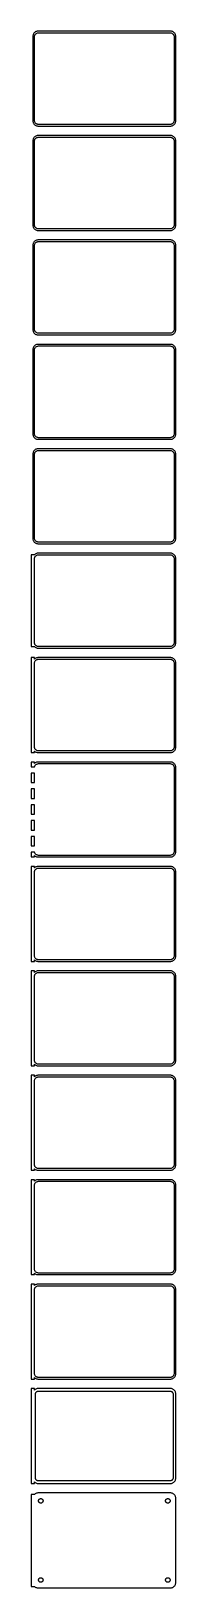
# Model space of a CAD drawing. Header units: metres. Extents: x -69 to 68, y 1440 to 2916.
import ezdxf

# ---------------------------------------------------------------- set-up
doc = ezdxf.new("R2010")
doc.units = ezdxf.units.M

msp = doc.modelspace()

# ---------------------------------------------------------------- linework, layer by layer
for p, q in [((-67.4606, 2911.63), (-67.5, 2911)), ((-67.5, 2911), (-67.5, 2831)), ((-67.3429, 2912.24), (-67.4606, 2911.63)), ((-67.1489, 2912.84), (-67.3429, 2912.24)), ((-66.8815, 2913.41), (-67.1489, 2912.84)), ((-66.5451, 2913.94), (-66.8815, 2913.41)), ((-66.1448, 2914.42), (-66.5451, 2913.94)), ((-65.6871, 2914.85), (-66.1448, 2914.42)), ((-66, 2910.5), (-65.9685, 2911)), ((-66, 2831.5), (-66, 2910.5)), ((-65.9685, 2911), (-65.8743, 2911.49)), ((-65.8743, 2911.49), (-65.7191, 2911.97)), ((-65.7191, 2911.97), (-65.5052, 2912.43)), ((-65.1791, 2915.22), (-65.6871, 2914.85)), ((-65.5052, 2912.43), (-65.2361, 2912.85)), ((-65.2361, 2912.85), (-64.9159, 2913.24)), ((-64.6289, 2915.52), (-65.1791, 2915.22)), ((-64.9159, 2913.24), (-64.5497, 2913.58)), ((-64.0451, 2915.76), (-64.6289, 2915.52)), ((-64.5497, 2913.58), (-64.1433, 2913.88)), ((-64.1433, 2913.88), (-63.7031, 2914.12)), ((-63.4369, 2915.91), (-64.0451, 2915.76)), ((-63.7031, 2914.12), (-63.2361, 2914.3)), ((-62.8139, 2915.99), (-63.4369, 2915.91)), ((-63.2361, 2914.3), (-62.7495, 2914.43)), ((62.8139, 2915.99), (-62.8139, 2915.99)), ((-62.7495, 2914.43), (-62.2512, 2914.49)), ((-62.2512, 2914.49), (62.2512, 2914.49)), ((62.2512, 2914.49), (62.7495, 2914.43)), ((62.7495, 2914.43), (63.2361, 2914.3)), ((63.4369, 2915.91), (62.8139, 2915.99)), ((63.2361, 2914.3), (63.7031, 2914.12)), ((64.0451, 2915.76), (63.4369, 2915.91)), ((63.7031, 2914.12), (64.1433, 2913.88)), ((64.6289, 2915.52), (64.0451, 2915.76)), ((64.1433, 2913.88), (64.5497, 2913.58)), ((64.5497, 2913.58), (64.9159, 2913.24)), ((65.1791, 2915.22), (64.6289, 2915.52)), ((64.9159, 2913.24), (65.2361, 2912.85)), ((65.6871, 2914.85), (65.1791, 2915.22)), ((65.2361, 2912.85), (65.5052, 2912.43)), ((65.5052, 2912.43), (65.7191, 2911.97)), ((66.1448, 2914.42), (65.6871, 2914.85)), ((65.7191, 2911.97), (65.8743, 2911.49)), ((65.8743, 2911.49), (65.9685, 2911)), ((65.9685, 2911), (66, 2910.5)), ((66, 2910.5), (66, 2831.5)), ((66.5451, 2913.94), (66.1448, 2914.42)), ((66.8815, 2913.41), (66.5451, 2913.94)), ((67.1489, 2912.84), (66.8815, 2913.41)), ((67.3429, 2912.24), (67.1489, 2912.84)), ((67.4606, 2911.63), (67.3429, 2912.24)), ((67.5, 2911), (67.4606, 2911.63)), ((67.5, 2831), (67.5, 2911)), ((-67.5, 2831), (-67.4606, 2830.37)), ((-67.4606, 2830.37), (-67.3429, 2829.76)), ((-67.3429, 2829.76), (-67.1489, 2829.16)), ((-67.1489, 2829.16), (-66.8815, 2828.59)), ((-66.8815, 2828.59), (-66.5451, 2828.06)), ((-66.5451, 2828.06), (-66.1448, 2827.58)), ((-66.1448, 2827.58), (-65.6871, 2827.15)), ((-65.9685, 2831), (-66, 2831.5)), ((-65.8743, 2830.51), (-65.9685, 2831)), ((-65.7191, 2830.03), (-65.8743, 2830.51)), ((-65.5052, 2829.57), (-65.7191, 2830.03)), ((-65.6871, 2827.15), (-65.1791, 2826.78)), ((-65.2361, 2829.15), (-65.5052, 2829.57)), ((-64.9159, 2828.76), (-65.2361, 2829.15)), ((-65.1791, 2826.78), (-64.6289, 2826.48)), ((-64.5497, 2828.42), (-64.9159, 2828.76)), ((-64.6289, 2826.48), (-64.0451, 2826.24)), ((-64.1433, 2828.12), (-64.5497, 2828.42)), ((-63.7031, 2827.88), (-64.1433, 2828.12)), ((-64.0451, 2826.24), (-63.4369, 2826.09)), ((-63.2361, 2827.7), (-63.7031, 2827.88)), ((-63.4369, 2826.09), (-62.8139, 2826.01)), ((-62.7495, 2827.57), (-63.2361, 2827.7)), ((-62.8139, 2826.01), (62.8139, 2826.01)), ((-62.2512, 2827.51), (-62.7495, 2827.57)), ((62.2512, 2827.51), (-62.2512, 2827.51)), ((62.7495, 2827.57), (62.2512, 2827.51)), ((63.2361, 2827.7), (62.7495, 2827.57)), ((62.8139, 2826.01), (63.4369, 2826.09)), ((63.7031, 2827.88), (63.2361, 2827.7)), ((63.4369, 2826.09), (64.0451, 2826.24)), ((64.1433, 2828.12), (63.7031, 2827.88)), ((64.0451, 2826.24), (64.6289, 2826.48)), ((64.5497, 2828.42), (64.1433, 2828.12)), ((64.9159, 2828.76), (64.5497, 2828.42)), ((64.6289, 2826.48), (65.1791, 2826.78)), ((65.2361, 2829.15), (64.9159, 2828.76)), ((65.1791, 2826.78), (65.6871, 2827.15)), ((65.5052, 2829.57), (65.2361, 2829.15)), ((65.7191, 2830.03), (65.5052, 2829.57)), ((65.6871, 2827.15), (66.1448, 2827.58)), ((65.8743, 2830.51), (65.7191, 2830.03)), ((65.9685, 2831), (65.8743, 2830.51)), ((66, 2831.5), (65.9685, 2831)), ((66.1448, 2827.58), (66.5451, 2828.06)), ((66.5451, 2828.06), (66.8815, 2828.59)), ((66.8815, 2828.59), (67.1489, 2829.16)), ((67.1489, 2829.16), (67.3429, 2829.76)), ((67.3429, 2829.76), (67.4606, 2830.37)), ((67.4606, 2830.37), (67.5, 2831)), ((-67.4606, 2812.63), (-67.5, 2812)), ((-67.5, 2812), (-67.5, 2732)), ((-67.3429, 2813.24), (-67.4606, 2812.63)), ((-67.1489, 2813.84), (-67.3429, 2813.24)), ((-66.8815, 2814.41), (-67.1489, 2813.84)), ((-66.5451, 2814.94), (-66.8815, 2814.41)), ((-66.1448, 2815.42), (-66.5451, 2814.94)), ((-65.6871, 2815.85), (-66.1448, 2815.42)), ((-66, 2811.5), (-65.9685, 2812)), ((-66, 2732.5), (-66, 2811.5)), ((-65.9685, 2812), (-65.8743, 2812.49)), ((-65.8743, 2812.49), (-65.7191, 2812.97)), ((-65.7191, 2812.97), (-65.5052, 2813.43)), ((-65.1791, 2816.22), (-65.6871, 2815.85)), ((-65.5052, 2813.43), (-65.2361, 2813.85)), ((-65.2361, 2813.85), (-64.9159, 2814.24)), ((-64.6289, 2816.52), (-65.1791, 2816.22)), ((-64.9159, 2814.24), (-64.5497, 2814.58)), ((-64.0451, 2816.76), (-64.6289, 2816.52)), ((-64.5497, 2814.58), (-64.1433, 2814.88)), ((-64.1433, 2814.88), (-63.7031, 2815.12)), ((-63.4369, 2816.91), (-64.0451, 2816.76)), ((-63.7031, 2815.12), (-63.2361, 2815.3)), ((-62.8139, 2816.99), (-63.4369, 2816.91)), ((-63.2361, 2815.3), (-62.7495, 2815.43)), ((62.8139, 2816.99), (-62.8139, 2816.99)), ((-62.7495, 2815.43), (-62.2512, 2815.49)), ((-62.2512, 2815.49), (62.2512, 2815.49)), ((62.2512, 2815.49), (62.7495, 2815.43)), ((62.7495, 2815.43), (63.2361, 2815.3)), ((63.4369, 2816.91), (62.8139, 2816.99)), ((63.2361, 2815.3), (63.7031, 2815.12)), ((64.0451, 2816.76), (63.4369, 2816.91)), ((63.7031, 2815.12), (64.1433, 2814.88)), ((64.6289, 2816.52), (64.0451, 2816.76)), ((64.1433, 2814.88), (64.5497, 2814.58)), ((64.5497, 2814.58), (64.9159, 2814.24)), ((65.1791, 2816.22), (64.6289, 2816.52)), ((64.9159, 2814.24), (65.2361, 2813.85)), ((65.6871, 2815.85), (65.1791, 2816.22)), ((65.2361, 2813.85), (65.5052, 2813.43)), ((65.5052, 2813.43), (65.7191, 2812.97)), ((66.1448, 2815.42), (65.6871, 2815.85)), ((65.7191, 2812.97), (65.8743, 2812.49)), ((65.8743, 2812.49), (65.9685, 2812)), ((65.9685, 2812), (66, 2811.5)), ((66, 2811.5), (66, 2732.5)), ((66.5451, 2814.94), (66.1448, 2815.42)), ((66.8815, 2814.41), (66.5451, 2814.94)), ((67.1489, 2813.84), (66.8815, 2814.41)), ((67.3429, 2813.24), (67.1489, 2813.84)), ((67.4606, 2812.63), (67.3429, 2813.24)), ((67.5, 2812), (67.4606, 2812.63)), ((67.5, 2732), (67.5, 2812)), ((-67.5, 2732), (-67.4606, 2731.37)), ((-67.4606, 2731.37), (-67.3429, 2730.76)), ((-67.3429, 2730.76), (-67.1489, 2730.16)), ((-65.9685, 2732), (-66, 2732.5)), ((-65.8743, 2731.51), (-65.9685, 2732)), ((-65.7191, 2731.03), (-65.8743, 2731.51)), ((-65.5052, 2730.57), (-65.7191, 2731.03)), ((-65.2361, 2730.15), (-65.5052, 2730.57)), ((65.5052, 2730.57), (65.2361, 2730.15)), ((65.7191, 2731.03), (65.5052, 2730.57)), ((65.8743, 2731.51), (65.7191, 2731.03)), ((65.9685, 2732), (65.8743, 2731.51)), ((66, 2732.5), (65.9685, 2732)), ((67.1489, 2730.16), (67.3429, 2730.76)), ((67.3429, 2730.76), (67.4606, 2731.37)), ((67.4606, 2731.37), (67.5, 2732)), ((-67.1489, 2730.16), (-66.8815, 2729.59)), ((-66.8815, 2729.59), (-66.5451, 2729.06)), ((-66.5451, 2715.94), (-66.8815, 2715.41)), ((-66.5451, 2729.06), (-66.1448, 2728.58)), ((-66.1448, 2716.42), (-66.5451, 2715.94)), ((-66.1448, 2728.58), (-65.6871, 2728.15)), ((-65.6871, 2716.85), (-66.1448, 2716.42)), ((-65.6871, 2728.15), (-65.1791, 2727.78)), ((-65.1791, 2717.22), (-65.6871, 2716.85)), ((-64.9159, 2729.76), (-65.2361, 2730.15)), ((-65.1791, 2727.78), (-64.6289, 2727.48)), ((-64.6289, 2717.52), (-65.1791, 2717.22)), ((-64.5497, 2729.42), (-64.9159, 2729.76)), ((-64.6289, 2727.48), (-64.0451, 2727.24)), ((-64.0451, 2717.76), (-64.6289, 2717.52)), ((-64.1433, 2729.12), (-64.5497, 2729.42)), ((-64.5497, 2715.58), (-64.1433, 2715.88)), ((-63.7031, 2728.88), (-64.1433, 2729.12)), ((-64.1433, 2715.88), (-63.7031, 2716.12)), ((-64.0451, 2727.24), (-63.4369, 2727.09)), ((-63.4369, 2717.91), (-64.0451, 2717.76)), ((-63.2361, 2728.7), (-63.7031, 2728.88)), ((-63.7031, 2716.12), (-63.2361, 2716.3)), ((-63.4369, 2727.09), (-62.8139, 2727.01)), ((-62.8139, 2717.99), (-63.4369, 2717.91)), ((-62.7495, 2728.57), (-63.2361, 2728.7)), ((-63.2361, 2716.3), (-62.7495, 2716.43)), ((-62.8139, 2727.01), (62.8139, 2727.01)), ((62.8139, 2717.99), (-62.8139, 2717.99)), ((-62.2512, 2728.51), (-62.7495, 2728.57)), ((-62.7495, 2716.43), (-62.2512, 2716.49)), ((62.2512, 2728.51), (-62.2512, 2728.51)), ((-62.2512, 2716.49), (62.2512, 2716.49)), ((62.7495, 2728.57), (62.2512, 2728.51)), ((62.2512, 2716.49), (62.7495, 2716.43)), ((63.2361, 2728.7), (62.7495, 2728.57)), ((62.7495, 2716.43), (63.2361, 2716.3)), ((62.8139, 2727.01), (63.4369, 2727.09)), ((63.4369, 2717.91), (62.8139, 2717.99)), ((63.7031, 2728.88), (63.2361, 2728.7)), ((63.2361, 2716.3), (63.7031, 2716.12)), ((63.4369, 2727.09), (64.0451, 2727.24)), ((64.0451, 2717.76), (63.4369, 2717.91)), ((64.1433, 2729.12), (63.7031, 2728.88)), ((63.7031, 2716.12), (64.1433, 2715.88)), ((64.0451, 2727.24), (64.6289, 2727.48)), ((64.6289, 2717.52), (64.0451, 2717.76)), ((64.5497, 2729.42), (64.1433, 2729.12)), ((64.1433, 2715.88), (64.5497, 2715.58)), ((64.9159, 2729.76), (64.5497, 2729.42)), ((64.6289, 2727.48), (65.1791, 2727.78)), ((65.1791, 2717.22), (64.6289, 2717.52)), ((65.2361, 2730.15), (64.9159, 2729.76)), ((65.1791, 2727.78), (65.6871, 2728.15)), ((65.6871, 2716.85), (65.1791, 2717.22)), ((65.6871, 2728.15), (66.1448, 2728.58)), ((66.1448, 2716.42), (65.6871, 2716.85)), ((66.1448, 2728.58), (66.5451, 2729.06)), ((66.5451, 2715.94), (66.1448, 2716.42)), ((66.5451, 2729.06), (66.8815, 2729.59)), ((66.8815, 2715.41), (66.5451, 2715.94)), ((66.8815, 2729.59), (67.1489, 2730.16)), ((-67.4606, 2713.63), (-67.5, 2713)), ((-67.5, 2713), (-67.5, 2633)), ((-67.3429, 2714.24), (-67.4606, 2713.63)), ((-67.1489, 2714.84), (-67.3429, 2714.24)), ((-66.8815, 2715.41), (-67.1489, 2714.84)), ((-66, 2712.5), (-65.9685, 2713)), ((-66, 2633.5), (-66, 2712.5)), ((-65.9685, 2713), (-65.8743, 2713.49)), ((-65.8743, 2713.49), (-65.7191, 2713.97)), ((-65.7191, 2713.97), (-65.5052, 2714.43)), ((-65.5052, 2714.43), (-65.2361, 2714.85)), ((-65.2361, 2714.85), (-64.9159, 2715.24)), ((-64.9159, 2715.24), (-64.5497, 2715.58)), ((64.5497, 2715.58), (64.9159, 2715.24)), ((64.9159, 2715.24), (65.2361, 2714.85)), ((65.2361, 2714.85), (65.5052, 2714.43)), ((65.5052, 2714.43), (65.7191, 2713.97)), ((65.7191, 2713.97), (65.8743, 2713.49)), ((65.8743, 2713.49), (65.9685, 2713)), ((65.9685, 2713), (66, 2712.5)), ((66, 2712.5), (66, 2633.5)), ((67.1489, 2714.84), (66.8815, 2715.41)), ((67.3429, 2714.24), (67.1489, 2714.84)), ((67.4606, 2713.63), (67.3429, 2714.24)), ((67.5, 2713), (67.4606, 2713.63)), ((67.5, 2633), (67.5, 2713)), ((-67.5, 2633), (-67.4606, 2632.37)), ((-67.4606, 2632.37), (-67.3429, 2631.76)), ((-67.3429, 2631.76), (-67.1489, 2631.16)), ((-67.1489, 2631.16), (-66.8815, 2630.59)), ((-66.8815, 2630.59), (-66.5451, 2630.06)), ((-66.5451, 2630.06), (-66.1448, 2629.58)), ((-66.1448, 2629.58), (-65.6871, 2629.15)), ((-65.9685, 2633), (-66, 2633.5)), ((-65.8743, 2632.51), (-65.9685, 2633)), ((-65.7191, 2632.03), (-65.8743, 2632.51)), ((-65.5052, 2631.57), (-65.7191, 2632.03)), ((-65.6871, 2629.15), (-65.1791, 2628.78)), ((-65.2361, 2631.15), (-65.5052, 2631.57)), ((-64.9159, 2630.76), (-65.2361, 2631.15)), ((-65.1791, 2628.78), (-64.6289, 2628.48)), ((-64.5497, 2630.42), (-64.9159, 2630.76)), ((-64.6289, 2628.48), (-64.0451, 2628.24)), ((-64.1433, 2630.12), (-64.5497, 2630.42)), ((-63.7031, 2629.88), (-64.1433, 2630.12)), ((-64.0451, 2628.24), (-63.4369, 2628.09)), ((-63.2361, 2629.7), (-63.7031, 2629.88)), ((-63.4369, 2628.09), (-62.8139, 2628.01)), ((-62.7495, 2629.57), (-63.2361, 2629.7)), ((-62.8139, 2628.01), (62.8139, 2628.01)), ((-62.2512, 2629.51), (-62.7495, 2629.57)), ((62.2512, 2629.51), (-62.2512, 2629.51)), ((62.7495, 2629.57), (62.2512, 2629.51)), ((63.2361, 2629.7), (62.7495, 2629.57)), ((62.8139, 2628.01), (63.4369, 2628.09)), ((63.7031, 2629.88), (63.2361, 2629.7)), ((63.4369, 2628.09), (64.0451, 2628.24)), ((64.1433, 2630.12), (63.7031, 2629.88)), ((64.0451, 2628.24), (64.6289, 2628.48)), ((64.5497, 2630.42), (64.1433, 2630.12)), ((64.9159, 2630.76), (64.5497, 2630.42)), ((64.6289, 2628.48), (65.1791, 2628.78)), ((65.2361, 2631.15), (64.9159, 2630.76)), ((65.1791, 2628.78), (65.6871, 2629.15)), ((65.5052, 2631.57), (65.2361, 2631.15)), ((65.7191, 2632.03), (65.5052, 2631.57)), ((65.6871, 2629.15), (66.1448, 2629.58)), ((65.8743, 2632.51), (65.7191, 2632.03)), ((65.9685, 2633), (65.8743, 2632.51)), ((66, 2633.5), (65.9685, 2633)), ((66.1448, 2629.58), (66.5451, 2630.06)), ((66.5451, 2630.06), (66.8815, 2630.59)), ((66.8815, 2630.59), (67.1489, 2631.16)), ((67.1489, 2631.16), (67.3429, 2631.76)), ((67.3429, 2631.76), (67.4606, 2632.37)), ((67.4606, 2632.37), (67.5, 2633)), ((-67.4606, 2614.63), (-67.5, 2614)), ((-67.5, 2614), (-67.5, 2534)), ((-67.3429, 2615.24), (-67.4606, 2614.63)), ((-67.1489, 2615.84), (-67.3429, 2615.24)), ((-66.8815, 2616.41), (-67.1489, 2615.84)), ((-66.5451, 2616.94), (-66.8815, 2616.41)), ((-66.1448, 2617.42), (-66.5451, 2616.94)), ((-65.6871, 2617.85), (-66.1448, 2617.42)), ((-66, 2613.5), (-65.9685, 2614)), ((-66, 2534.5), (-66, 2613.5)), ((-65.9685, 2614), (-65.8743, 2614.49)), ((-65.8743, 2614.49), (-65.7191, 2614.97)), ((-65.7191, 2614.97), (-65.5052, 2615.43)), ((-65.1791, 2618.22), (-65.6871, 2617.85)), ((-65.5052, 2615.43), (-65.2361, 2615.85)), ((-65.2361, 2615.85), (-64.9159, 2616.24)), ((-64.6289, 2618.52), (-65.1791, 2618.22)), ((-64.9159, 2616.24), (-64.5497, 2616.58)), ((-64.0451, 2618.76), (-64.6289, 2618.52)), ((-64.5497, 2616.58), (-64.1433, 2616.88)), ((-64.1433, 2616.88), (-63.7031, 2617.12)), ((-63.4369, 2618.91), (-64.0451, 2618.76)), ((-63.7031, 2617.12), (-63.2361, 2617.3)), ((-62.8139, 2618.99), (-63.4369, 2618.91)), ((-63.2361, 2617.3), (-62.7495, 2617.43)), ((62.8139, 2618.99), (-62.8139, 2618.99)), ((-62.7495, 2617.43), (-62.2512, 2617.49)), ((-62.2512, 2617.49), (62.2512, 2617.49)), ((62.2512, 2617.49), (62.7495, 2617.43)), ((62.7495, 2617.43), (63.2361, 2617.3)), ((63.4369, 2618.91), (62.8139, 2618.99)), ((63.2361, 2617.3), (63.7031, 2617.12)), ((64.0451, 2618.76), (63.4369, 2618.91)), ((63.7031, 2617.12), (64.1433, 2616.88)), ((64.6289, 2618.52), (64.0451, 2618.76)), ((64.1433, 2616.88), (64.5497, 2616.58)), ((64.5497, 2616.58), (64.9159, 2616.24)), ((65.1791, 2618.22), (64.6289, 2618.52)), ((64.9159, 2616.24), (65.2361, 2615.85)), ((65.6871, 2617.85), (65.1791, 2618.22)), ((65.2361, 2615.85), (65.5052, 2615.43)), ((65.5052, 2615.43), (65.7191, 2614.97)), ((66.1448, 2617.42), (65.6871, 2617.85)), ((65.7191, 2614.97), (65.8743, 2614.49)), ((65.8743, 2614.49), (65.9685, 2614)), ((65.9685, 2614), (66, 2613.5)), ((66, 2613.5), (66, 2534.5)), ((66.5451, 2616.94), (66.1448, 2617.42)), ((66.8815, 2616.41), (66.5451, 2616.94)), ((67.1489, 2615.84), (66.8815, 2616.41)), ((67.3429, 2615.24), (67.1489, 2615.84)), ((67.4606, 2614.63), (67.3429, 2615.24)), ((67.5, 2614), (67.4606, 2614.63)), ((67.5, 2534), (67.5, 2614)), ((-67.5, 2534), (-67.4606, 2533.37)), ((-67.4606, 2533.37), (-67.3429, 2532.76)), ((-67.3429, 2532.76), (-67.1489, 2532.16)), ((-67.1489, 2532.16), (-66.8815, 2531.59)), ((-66.8815, 2531.59), (-66.5451, 2531.06)), ((-66.5451, 2531.06), (-66.1448, 2530.58)), ((-66.1448, 2530.58), (-65.6871, 2530.15)), ((-65.9685, 2534), (-66, 2534.5)), ((-65.8743, 2533.51), (-65.9685, 2534)), ((-65.7191, 2533.03), (-65.8743, 2533.51)), ((-65.5052, 2532.57), (-65.7191, 2533.03)), ((-65.6871, 2530.15), (-65.1791, 2529.78)), ((-65.2361, 2532.15), (-65.5052, 2532.57)), ((-64.9159, 2531.76), (-65.2361, 2532.15)), ((-65.1791, 2529.78), (-64.6289, 2529.48)), ((-64.5497, 2531.42), (-64.9159, 2531.76)), ((-64.6289, 2529.48), (-64.0451, 2529.24)), ((-64.1433, 2531.12), (-64.5497, 2531.42)), ((-63.7031, 2530.88), (-64.1433, 2531.12)), ((-64.0451, 2529.24), (-63.4369, 2529.09)), ((-63.2361, 2530.7), (-63.7031, 2530.88)), ((-63.4369, 2529.09), (-62.8139, 2529.01)), ((-62.7495, 2530.57), (-63.2361, 2530.7)), ((-62.8139, 2529.01), (62.8139, 2529.01)), ((-62.2512, 2530.51), (-62.7495, 2530.57)), ((62.2512, 2530.51), (-62.2512, 2530.51)), ((62.7495, 2530.57), (62.2512, 2530.51)), ((63.2361, 2530.7), (62.7495, 2530.57)), ((62.8139, 2529.01), (63.4369, 2529.09)), ((63.7031, 2530.88), (63.2361, 2530.7)), ((63.4369, 2529.09), (64.0451, 2529.24)), ((64.1433, 2531.12), (63.7031, 2530.88)), ((64.0451, 2529.24), (64.6289, 2529.48)), ((64.5497, 2531.42), (64.1433, 2531.12)), ((64.9159, 2531.76), (64.5497, 2531.42)), ((64.6289, 2529.48), (65.1791, 2529.78)), ((65.2361, 2532.15), (64.9159, 2531.76)), ((65.1791, 2529.78), (65.6871, 2530.15)), ((65.5052, 2532.57), (65.2361, 2532.15)), ((65.7191, 2533.03), (65.5052, 2532.57)), ((65.6871, 2530.15), (66.1448, 2530.58)), ((65.8743, 2533.51), (65.7191, 2533.03)), ((65.9685, 2534), (65.8743, 2533.51)), ((66, 2534.5), (65.9685, 2534)), ((66.1448, 2530.58), (66.5451, 2531.06)), ((66.5451, 2531.06), (66.8815, 2531.59)), ((66.8815, 2531.59), (67.1489, 2532.16)), ((67.1489, 2532.16), (67.3429, 2532.76)), ((67.3429, 2532.76), (67.4606, 2533.37)), ((67.4606, 2533.37), (67.5, 2534)), ((-67.4606, 2515.63), (-67.5, 2515)), ((-67.5, 2515), (-67.5, 2435)), ((-67.3429, 2516.24), (-67.4606, 2515.63)), ((-67.1489, 2516.84), (-67.3429, 2516.24)), ((-66.8815, 2517.41), (-67.1489, 2516.84)), ((-66.5451, 2517.94), (-66.8815, 2517.41)), ((-66.1448, 2518.42), (-66.5451, 2517.94)), ((-65.6871, 2518.85), (-66.1448, 2518.42)), ((-66, 2514.5), (-65.9685, 2515)), ((-66, 2435.5), (-66, 2514.5)), ((-65.9685, 2515), (-65.8743, 2515.49)), ((-65.8743, 2515.49), (-65.7191, 2515.97)), ((-65.7191, 2515.97), (-65.5052, 2516.43)), ((-65.1791, 2519.22), (-65.6871, 2518.85)), ((-65.5052, 2516.43), (-65.2361, 2516.85)), ((-65.2361, 2516.85), (-64.9159, 2517.24)), ((-64.6289, 2519.52), (-65.1791, 2519.22)), ((-64.9159, 2517.24), (-64.5497, 2517.58)), ((-64.0451, 2519.76), (-64.6289, 2519.52)), ((-64.5497, 2517.58), (-64.1433, 2517.88)), ((-64.1433, 2517.88), (-63.7031, 2518.12)), ((-63.4369, 2519.91), (-64.0451, 2519.76)), ((-63.7031, 2518.12), (-63.2361, 2518.3)), ((-62.8139, 2519.99), (-63.4369, 2519.91)), ((-63.2361, 2518.3), (-62.7495, 2518.43)), ((62.8139, 2519.99), (-62.8139, 2519.99)), ((-62.7495, 2518.43), (-62.2512, 2518.49)), ((-62.2512, 2518.49), (62.2512, 2518.49)), ((62.2512, 2518.49), (62.7495, 2518.43)), ((62.7495, 2518.43), (63.2361, 2518.3)), ((63.4369, 2519.91), (62.8139, 2519.99)), ((63.2361, 2518.3), (63.7031, 2518.12)), ((64.0451, 2519.76), (63.4369, 2519.91)), ((63.7031, 2518.12), (64.1433, 2517.88)), ((64.6289, 2519.52), (64.0451, 2519.76)), ((64.1433, 2517.88), (64.5497, 2517.58)), ((64.5497, 2517.58), (64.9159, 2517.24)), ((65.1791, 2519.22), (64.6289, 2519.52)), ((64.9159, 2517.24), (65.2361, 2516.85)), ((65.6871, 2518.85), (65.1791, 2519.22)), ((65.2361, 2516.85), (65.5052, 2516.43)), ((65.5052, 2516.43), (65.7191, 2515.97)), ((66.1448, 2518.42), (65.6871, 2518.85)), ((65.7191, 2515.97), (65.8743, 2515.49)), ((65.8743, 2515.49), (65.9685, 2515)), ((65.9685, 2515), (66, 2514.5)), ((66, 2514.5), (66, 2435.5)), ((66.5451, 2517.94), (66.1448, 2518.42)), ((66.8815, 2517.41), (66.5451, 2517.94)), ((67.1489, 2516.84), (66.8815, 2517.41)), ((67.3429, 2516.24), (67.1489, 2516.84)), ((67.4606, 2515.63), (67.3429, 2516.24)), ((67.5, 2515), (67.4606, 2515.63)), ((67.5, 2435), (67.5, 2515)), ((-65.9685, 2435), (-66, 2435.5)), ((66, 2435.5), (65.9685, 2435)), ((-67.5, 2435), (-67.4606, 2434.37)), ((-67.4606, 2434.37), (-67.3429, 2433.76)), ((-67.3429, 2433.76), (-67.1489, 2433.16)), ((-67.1489, 2433.16), (-66.8815, 2432.59)), ((-66.8815, 2432.59), (-66.5451, 2432.06)), ((-66.5451, 2432.06), (-66.1448, 2431.58)), ((-66.1448, 2431.58), (-65.6871, 2431.15)), ((-65.8743, 2434.51), (-65.9685, 2435)), ((-65.7191, 2434.03), (-65.8743, 2434.51)), ((-65.5052, 2433.57), (-65.7191, 2434.03)), ((-65.6871, 2431.15), (-65.1791, 2430.78)), ((-65.2361, 2433.15), (-65.5052, 2433.57)), ((-64.9159, 2432.76), (-65.2361, 2433.15)), ((-65.1791, 2430.78), (-64.6289, 2430.48)), ((-64.5497, 2432.42), (-64.9159, 2432.76)), ((-64.6289, 2430.48), (-64.0451, 2430.24)), ((-64.0451, 2420.76), (-64.6289, 2420.52)), ((-64.1433, 2432.12), (-64.5497, 2432.42)), ((-63.7031, 2431.88), (-64.1433, 2432.12)), ((-64.0451, 2430.24), (-63.4369, 2430.09)), ((-63.4369, 2420.91), (-64.0451, 2420.76)), ((-63.2361, 2431.7), (-63.7031, 2431.88)), ((-63.4369, 2430.09), (-62.8139, 2430.01)), ((-62.8139, 2420.99), (-63.4369, 2420.91)), ((-62.7495, 2431.57), (-63.2361, 2431.7)), ((-62.8139, 2430.01), (62.8139, 2430.01)), ((62.8139, 2420.99), (-62.8139, 2420.99)), ((-62.2512, 2431.51), (-62.7495, 2431.57)), ((62.2512, 2431.51), (-62.2512, 2431.51)), ((62.7495, 2431.57), (62.2512, 2431.51)), ((63.2361, 2431.7), (62.7495, 2431.57)), ((62.8139, 2430.01), (63.4369, 2430.09)), ((63.4369, 2420.91), (62.8139, 2420.99)), ((63.7031, 2431.88), (63.2361, 2431.7)), ((63.4369, 2430.09), (64.0451, 2430.24)), ((64.0451, 2420.76), (63.4369, 2420.91)), ((64.1433, 2432.12), (63.7031, 2431.88)), ((64.0451, 2430.24), (64.6289, 2430.48)), ((64.6289, 2420.52), (64.0451, 2420.76)), ((64.5497, 2432.42), (64.1433, 2432.12)), ((64.9159, 2432.76), (64.5497, 2432.42)), ((64.6289, 2430.48), (65.1791, 2430.78)), ((65.2361, 2433.15), (64.9159, 2432.76)), ((65.1791, 2430.78), (65.6871, 2431.15)), ((65.5052, 2433.57), (65.2361, 2433.15)), ((65.7191, 2434.03), (65.5052, 2433.57)), ((65.6871, 2431.15), (66.1448, 2431.58)), ((65.8743, 2434.51), (65.7191, 2434.03)), ((65.9685, 2435), (65.8743, 2434.51)), ((66.1448, 2431.58), (66.5451, 2432.06)), ((66.5451, 2432.06), (66.8815, 2432.59)), ((66.8815, 2432.59), (67.1489, 2433.16)), ((67.1489, 2433.16), (67.3429, 2433.76)), ((67.3429, 2433.76), (67.4606, 2434.37)), ((67.4606, 2434.37), (67.5, 2435)), ((-66, 2419.56), (-69, 2419.56)), ((-69, 2419.56), (-69, 2332.44)), ((-65.6871, 2419.85), (-66, 2419.56)), ((-66, 2415.5), (-65.9685, 2416)), ((-66, 2336.5), (-66, 2415.5)), ((-65.9685, 2416), (-65.8743, 2416.49)), ((-65.8743, 2416.49), (-65.7191, 2416.97)), ((-65.7191, 2416.97), (-65.5052, 2417.43)), ((-65.1791, 2420.22), (-65.6871, 2419.85)), ((-65.5052, 2417.43), (-65.2361, 2417.85)), ((-65.2361, 2417.85), (-64.9159, 2418.24)), ((-64.6289, 2420.52), (-65.1791, 2420.22)), ((-64.9159, 2418.24), (-64.5497, 2418.58)), ((-64.5497, 2418.58), (-64.1433, 2418.88)), ((-64.1433, 2418.88), (-63.7031, 2419.12)), ((-63.7031, 2419.12), (-63.2361, 2419.3)), ((-63.2361, 2419.3), (-62.7495, 2419.43)), ((-62.7495, 2419.43), (-62.2512, 2419.49)), ((-62.2512, 2419.49), (62.2512, 2419.49)), ((62.2512, 2419.49), (62.7495, 2419.43)), ((62.7495, 2419.43), (63.2361, 2419.3)), ((63.2361, 2419.3), (63.7031, 2419.12)), ((63.7031, 2419.12), (64.1433, 2418.88)), ((64.1433, 2418.88), (64.5497, 2418.58)), ((64.5497, 2418.58), (64.9159, 2418.24)), ((65.1791, 2420.22), (64.6289, 2420.52)), ((64.9159, 2418.24), (65.2361, 2417.85)), ((65.6871, 2419.85), (65.1791, 2420.22)), ((65.2361, 2417.85), (65.5052, 2417.43)), ((65.5052, 2417.43), (65.7191, 2416.97)), ((66.1448, 2419.42), (65.6871, 2419.85)), ((65.7191, 2416.97), (65.8743, 2416.49)), ((65.8743, 2416.49), (65.9685, 2416)), ((65.9685, 2416), (66, 2415.5)), ((66, 2415.5), (66, 2336.5)), ((66.5451, 2418.94), (66.1448, 2419.42)), ((66.8815, 2418.41), (66.5451, 2418.94)), ((67.1489, 2417.84), (66.8815, 2418.41)), ((67.3429, 2417.24), (67.1489, 2417.84)), ((67.4606, 2416.63), (67.3429, 2417.24)), ((67.5, 2416), (67.4606, 2416.63)), ((67.5, 2336), (67.5, 2416)), ((-69, 2332.44), (-66, 2332.44)), ((-65.9685, 2336), (-66, 2336.5)), ((-66, 2332.44), (-65.6871, 2332.15)), ((-65.8743, 2335.51), (-65.9685, 2336)), ((-65.7191, 2335.03), (-65.8743, 2335.51)), ((-65.5052, 2334.57), (-65.7191, 2335.03)), ((-65.6871, 2332.15), (-65.1791, 2331.78)), ((-65.2361, 2334.15), (-65.5052, 2334.57)), ((-64.9159, 2333.76), (-65.2361, 2334.15)), ((-64.5497, 2333.42), (-64.9159, 2333.76)), ((-64.1433, 2333.12), (-64.5497, 2333.42)), ((-63.7031, 2332.88), (-64.1433, 2333.12)), ((-63.2361, 2332.7), (-63.7031, 2332.88)), ((-62.7495, 2332.57), (-63.2361, 2332.7)), ((-62.2512, 2332.51), (-62.7495, 2332.57)), ((62.2512, 2332.51), (-62.2512, 2332.51)), ((62.7495, 2332.57), (62.2512, 2332.51)), ((63.2361, 2332.7), (62.7495, 2332.57)), ((63.7031, 2332.88), (63.2361, 2332.7)), ((64.1433, 2333.12), (63.7031, 2332.88)), ((64.5497, 2333.42), (64.1433, 2333.12)), ((64.9159, 2333.76), (64.5497, 2333.42)), ((65.2361, 2334.15), (64.9159, 2333.76)), ((65.1791, 2331.78), (65.6871, 2332.15)), ((65.5052, 2334.57), (65.2361, 2334.15)), ((65.7191, 2335.03), (65.5052, 2334.57)), ((65.6871, 2332.15), (66.1448, 2332.58)), ((65.8743, 2335.51), (65.7191, 2335.03)), ((65.9685, 2336), (65.8743, 2335.51)), ((66, 2336.5), (65.9685, 2336)), ((66.1448, 2332.58), (66.5451, 2333.06)), ((66.5451, 2333.06), (66.8815, 2333.59)), ((66.8815, 2333.59), (67.1489, 2334.16)), ((67.1489, 2334.16), (67.3429, 2334.76)), ((67.3429, 2334.76), (67.4606, 2335.37)), ((67.4606, 2335.37), (67.5, 2336)), ((-66, 2321.97), (-69, 2321.97)), ((-69, 2321.97), (-69, 2232.03)), ((-66, 2320.56), (-66, 2321.97)), ((-65.6871, 2320.85), (-66, 2320.56)), ((-65.9685, 2317), (-65.8743, 2317.49)), ((-65.8743, 2317.49), (-65.7191, 2317.97)), ((-65.7191, 2317.97), (-65.5052, 2318.43)), ((-65.1791, 2321.22), (-65.6871, 2320.85)), ((-65.5052, 2318.43), (-65.2361, 2318.85)), ((-65.2361, 2318.85), (-64.9159, 2319.24)), ((-65.1791, 2331.78), (-64.6289, 2331.48)), ((-64.6289, 2321.52), (-65.1791, 2321.22)), ((-64.9159, 2319.24), (-64.5497, 2319.58)), ((-64.6289, 2331.48), (-64.0451, 2331.24)), ((-64.0451, 2321.76), (-64.6289, 2321.52)), ((-64.5497, 2319.58), (-64.1433, 2319.88)), ((-64.1433, 2319.88), (-63.7031, 2320.12)), ((-64.0451, 2331.24), (-63.4369, 2331.09)), ((-63.4369, 2321.91), (-64.0451, 2321.76)), ((-63.7031, 2320.12), (-63.2361, 2320.3)), ((-63.4369, 2331.09), (-62.8139, 2331.01)), ((-62.8139, 2321.99), (-63.4369, 2321.91)), ((-63.2361, 2320.3), (-62.7495, 2320.43)), ((-62.8139, 2331.01), (62.8139, 2331.01)), ((62.8139, 2321.99), (-62.8139, 2321.99)), ((-62.7495, 2320.43), (-62.2512, 2320.49)), ((-62.2512, 2320.49), (62.2512, 2320.49)), ((62.2512, 2320.49), (62.7495, 2320.43)), ((62.7495, 2320.43), (63.2361, 2320.3)), ((62.8139, 2331.01), (63.4369, 2331.09)), ((63.4369, 2321.91), (62.8139, 2321.99)), ((63.2361, 2320.3), (63.7031, 2320.12)), ((63.4369, 2331.09), (64.0451, 2331.24)), ((64.0451, 2321.76), (63.4369, 2321.91)), ((63.7031, 2320.12), (64.1433, 2319.88)), ((64.0451, 2331.24), (64.6289, 2331.48)), ((64.6289, 2321.52), (64.0451, 2321.76)), ((64.1433, 2319.88), (64.5497, 2319.58)), ((64.5497, 2319.58), (64.9159, 2319.24)), ((64.6289, 2331.48), (65.1791, 2331.78)), ((65.1791, 2321.22), (64.6289, 2321.52)), ((64.9159, 2319.24), (65.2361, 2318.85)), ((65.6871, 2320.85), (65.1791, 2321.22)), ((65.2361, 2318.85), (65.5052, 2318.43)), ((65.5052, 2318.43), (65.7191, 2317.97)), ((66.1448, 2320.42), (65.6871, 2320.85)), ((65.7191, 2317.97), (65.8743, 2317.49)), ((65.8743, 2317.49), (65.9685, 2317)), ((66.5451, 2319.94), (66.1448, 2320.42)), ((66.8815, 2319.41), (66.5451, 2319.94)), ((67.1489, 2318.84), (66.8815, 2319.41)), ((67.3429, 2318.24), (67.1489, 2318.84)), ((67.4606, 2317.63), (67.3429, 2318.24)), ((67.5, 2317), (67.4606, 2317.63)), ((-66, 2316.5), (-65.9685, 2317)), ((-66, 2237.5), (-66, 2316.5)), ((65.9685, 2317), (66, 2316.5)), ((66, 2316.5), (66, 2237.5)), ((67.5, 2237), (67.5, 2317)), ((-69, 2232.03), (-66, 2232.03)), ((-65.9685, 2237), (-66, 2237.5)), ((-66, 2232.03), (-66, 2233.44)), ((-66, 2233.44), (-65.6871, 2233.15)), ((-65.8743, 2236.51), (-65.9685, 2237)), ((-65.7191, 2236.03), (-65.8743, 2236.51)), ((-65.5052, 2235.57), (-65.7191, 2236.03)), ((-65.6871, 2233.15), (-65.1791, 2232.78)), ((-65.2361, 2235.15), (-65.5052, 2235.57)), ((-64.9159, 2234.76), (-65.2361, 2235.15)), ((-65.1791, 2232.78), (-64.6289, 2232.48)), ((-64.5497, 2234.42), (-64.9159, 2234.76)), ((-64.6289, 2232.48), (-64.0451, 2232.24)), ((-64.1433, 2234.12), (-64.5497, 2234.42)), ((-63.7031, 2233.88), (-64.1433, 2234.12)), ((-64.0451, 2232.24), (-63.4369, 2232.09)), ((-63.2361, 2233.7), (-63.7031, 2233.88)), ((-63.4369, 2232.09), (-62.8139, 2232.01)), ((-62.7495, 2233.57), (-63.2361, 2233.7)), ((-62.8139, 2232.01), (62.8139, 2232.01)), ((-62.2512, 2233.51), (-62.7495, 2233.57)), ((62.2512, 2233.51), (-62.2512, 2233.51)), ((62.7495, 2233.57), (62.2512, 2233.51)), ((63.2361, 2233.7), (62.7495, 2233.57)), ((62.8139, 2232.01), (63.4369, 2232.09)), ((63.7031, 2233.88), (63.2361, 2233.7)), ((63.4369, 2232.09), (64.0451, 2232.24)), ((64.1433, 2234.12), (63.7031, 2233.88)), ((64.0451, 2232.24), (64.6289, 2232.48)), ((64.5497, 2234.42), (64.1433, 2234.12)), ((64.9159, 2234.76), (64.5497, 2234.42)), ((64.6289, 2232.48), (65.1791, 2232.78)), ((65.2361, 2235.15), (64.9159, 2234.76)), ((65.1791, 2232.78), (65.6871, 2233.15)), ((65.5052, 2235.57), (65.2361, 2235.15)), ((65.7191, 2236.03), (65.5052, 2235.57)), ((65.6871, 2233.15), (66.1448, 2233.58)), ((65.8743, 2236.51), (65.7191, 2236.03)), ((65.9685, 2237), (65.8743, 2236.51)), ((66, 2237.5), (65.9685, 2237)), ((66.1448, 2233.58), (66.5451, 2234.06)), ((66.5451, 2234.06), (66.8815, 2234.59)), ((66.8815, 2234.59), (67.1489, 2235.16)), ((67.1489, 2235.16), (67.3429, 2235.76)), ((67.3429, 2235.76), (67.4606, 2236.37)), ((67.4606, 2236.37), (67.5, 2237)), ((-66, 2222.99), (-69, 2222.99)), ((-69, 2222.99), (-69, 2218.49)), ((-69, 2218.49), (-65.8745, 2218.49)), ((-66, 2221.56), (-66, 2222.99)), ((-65.6871, 2221.85), (-66, 2221.56)), ((-65.8745, 2218.49), (-65.8743, 2218.49)), ((-65.8743, 2218.49), (-65.7191, 2218.97)), ((-65.7191, 2218.97), (-65.5052, 2219.43)), ((-65.1791, 2222.22), (-65.6871, 2221.85)), ((-65.5052, 2219.43), (-65.2361, 2219.85)), ((-65.2361, 2219.85), (-64.9159, 2220.24)), ((-64.6289, 2222.52), (-65.1791, 2222.22)), ((-64.9159, 2220.24), (-64.5497, 2220.58)), ((-64.0451, 2222.76), (-64.6289, 2222.52)), ((-64.5497, 2220.58), (-64.1433, 2220.88)), ((-64.1433, 2220.88), (-63.7031, 2221.12)), ((-63.4369, 2222.91), (-64.0451, 2222.76)), ((-63.7031, 2221.12), (-63.2361, 2221.3)), ((-62.8139, 2222.99), (-63.4369, 2222.91)), ((-63.2361, 2221.3), (-62.7495, 2221.43)), ((62.8139, 2222.99), (-62.8139, 2222.99)), ((-62.7495, 2221.43), (-62.2512, 2221.49)), ((-62.2512, 2221.49), (62.2512, 2221.49)), ((62.2512, 2221.49), (62.7495, 2221.43)), ((62.7495, 2221.43), (63.2361, 2221.3)), ((63.4369, 2222.91), (62.8139, 2222.99)), ((63.2361, 2221.3), (63.7031, 2221.12)), ((64.0451, 2222.76), (63.4369, 2222.91)), ((63.7031, 2221.12), (64.1433, 2220.88)), ((64.6289, 2222.52), (64.0451, 2222.76)), ((64.1433, 2220.88), (64.5497, 2220.58)), ((64.5497, 2220.58), (64.9159, 2220.24)), ((65.1791, 2222.22), (64.6289, 2222.52)), ((64.9159, 2220.24), (65.2361, 2219.85)), ((65.6871, 2221.85), (65.1791, 2222.22)), ((65.2361, 2219.85), (65.5052, 2219.43)), ((65.5052, 2219.43), (65.7191, 2218.97)), ((66.1448, 2221.42), (65.6871, 2221.85)), ((65.7191, 2218.97), (65.8743, 2218.49)), ((65.8743, 2218.49), (65.9685, 2218)), ((65.9685, 2218), (66, 2217.5)), ((66, 2217.5), (66, 2138.5)), ((66.5451, 2220.94), (66.1448, 2221.42)), ((66.8815, 2220.41), (66.5451, 2220.94)), ((67.1489, 2219.84), (66.8815, 2220.41)), ((67.3429, 2219.24), (67.1489, 2219.84)), ((67.4606, 2218.63), (67.3429, 2219.24)), ((67.5, 2218), (67.4606, 2218.63)), ((67.5, 2138), (67.5, 2218)), ((-66, 2212.51), (-69, 2212.51)), ((-69, 2212.51), (-69, 2203.49)), ((-69, 2203.49), (-66, 2203.49)), ((-66, 2203.49), (-66, 2212.51)), ((-66, 2197.51), (-69, 2197.51)), ((-69, 2197.51), (-69, 2188.49)), ((-69, 2188.49), (-66, 2188.49)), ((-66, 2188.49), (-66, 2197.51)), ((-66, 2182.51), (-69, 2182.51)), ((-69, 2182.51), (-69, 2173.49)), ((-69, 2173.49), (-66, 2173.49)), ((-66, 2173.49), (-66, 2182.51)), ((-66, 2167.51), (-69, 2167.51)), ((-69, 2167.51), (-69, 2158.49)), ((-69, 2158.49), (-66, 2158.49)), ((-66, 2158.49), (-66, 2167.51)), ((-66, 2152.51), (-69, 2152.51)), ((-69, 2152.51), (-69, 2143.49)), ((-69, 2143.49), (-66, 2143.49)), ((-66, 2143.49), (-66, 2152.51)), ((-65.8745, 2137.51), (-69, 2137.51)), ((-69, 2137.51), (-69, 2133.01)), ((-69, 2133.01), (-66, 2133.01)), ((-66, 2134.44), (-65.6871, 2134.15)), ((-66, 2133.01), (-66, 2134.44)), ((-65.8743, 2137.51), (-65.8745, 2137.51)), ((-65.7191, 2137.03), (-65.8743, 2137.51)), ((-65.5052, 2136.57), (-65.7191, 2137.03)), ((-65.6871, 2134.15), (-65.1791, 2133.78)), ((-65.2361, 2136.15), (-65.5052, 2136.57)), ((-64.9159, 2135.76), (-65.2361, 2136.15)), ((-65.1791, 2133.78), (-64.6289, 2133.48)), ((-64.5497, 2135.42), (-64.9159, 2135.76)), ((-64.6289, 2133.48), (-64.0451, 2133.24)), ((-64.1433, 2135.12), (-64.5497, 2135.42)), ((-63.7031, 2134.88), (-64.1433, 2135.12)), ((-64.0451, 2133.24), (-63.4369, 2133.09)), ((-63.2361, 2134.7), (-63.7031, 2134.88)), ((-63.4369, 2133.09), (-62.8139, 2133.01)), ((-62.7495, 2134.57), (-63.2361, 2134.7)), ((-62.8139, 2133.01), (62.8139, 2133.01)), ((-62.2512, 2134.51), (-62.7495, 2134.57)), ((62.2512, 2134.51), (-62.2512, 2134.51)), ((62.7495, 2134.57), (62.2512, 2134.51)), ((63.2361, 2134.7), (62.7495, 2134.57)), ((62.8139, 2133.01), (63.4369, 2133.09)), ((63.7031, 2134.88), (63.2361, 2134.7)), ((63.4369, 2133.09), (64.0451, 2133.24)), ((64.1433, 2135.12), (63.7031, 2134.88)), ((64.0451, 2133.24), (64.6289, 2133.48)), ((64.5497, 2135.42), (64.1433, 2135.12)), ((64.9159, 2135.76), (64.5497, 2135.42)), ((64.6289, 2133.48), (65.1791, 2133.78)), ((65.2361, 2136.15), (64.9159, 2135.76)), ((65.1791, 2133.78), (65.6871, 2134.15)), ((65.5052, 2136.57), (65.2361, 2136.15)), ((65.7191, 2137.03), (65.5052, 2136.57)), ((65.6871, 2134.15), (66.1448, 2134.58)), ((65.8743, 2137.51), (65.7191, 2137.03)), ((65.9685, 2138), (65.8743, 2137.51)), ((66, 2138.5), (65.9685, 2138)), ((66.1448, 2134.58), (66.5451, 2135.06)), ((66.5451, 2135.06), (66.8815, 2135.59)), ((66.8815, 2135.59), (67.1489, 2136.16)), ((67.1489, 2136.16), (67.3429, 2136.76)), ((67.3429, 2136.76), (67.4606, 2137.37)), ((67.4606, 2137.37), (67.5, 2138)), ((-66, 2123.99), (-69, 2123.99)), ((-69, 2123.99), (-69, 2034.01)), ((-66, 2122.56), (-66, 2123.99)), ((-65.6871, 2122.85), (-66, 2122.56)), ((-66, 2118.5), (-65.9685, 2119)), ((-66, 2039.5), (-66, 2118.5)), ((-65.9685, 2119), (-65.8743, 2119.49)), ((-65.8743, 2119.49), (-65.7191, 2119.97)), ((-65.7191, 2119.97), (-65.5052, 2120.43)), ((-65.1791, 2123.22), (-65.6871, 2122.85)), ((-65.5052, 2120.43), (-65.2361, 2120.85)), ((-65.2361, 2120.85), (-64.9159, 2121.24)), ((-64.6289, 2123.52), (-65.1791, 2123.22)), ((-64.9159, 2121.24), (-64.5497, 2121.58)), ((-64.0451, 2123.76), (-64.6289, 2123.52)), ((-64.5497, 2121.58), (-64.1433, 2121.88)), ((-64.1433, 2121.88), (-63.7031, 2122.12)), ((-63.4369, 2123.91), (-64.0451, 2123.76)), ((-63.7031, 2122.12), (-63.2361, 2122.3)), ((-62.8139, 2123.99), (-63.4369, 2123.91)), ((-63.2361, 2122.3), (-62.7495, 2122.43)), ((62.8139, 2123.99), (-62.8139, 2123.99)), ((-62.7495, 2122.43), (-62.2512, 2122.49)), ((-62.2512, 2122.49), (62.2512, 2122.49)), ((62.2512, 2122.49), (62.7495, 2122.43)), ((62.7495, 2122.43), (63.2361, 2122.3)), ((63.4369, 2123.91), (62.8139, 2123.99)), ((63.2361, 2122.3), (63.7031, 2122.12)), ((64.0451, 2123.76), (63.4369, 2123.91)), ((63.7031, 2122.12), (64.1433, 2121.88)), ((64.6289, 2123.52), (64.0451, 2123.76)), ((64.1433, 2121.88), (64.5497, 2121.58)), ((64.5497, 2121.58), (64.9159, 2121.24)), ((65.1791, 2123.22), (64.6289, 2123.52)), ((64.9159, 2121.24), (65.2361, 2120.85)), ((65.6871, 2122.85), (65.1791, 2123.22)), ((65.2361, 2120.85), (65.5052, 2120.43)), ((65.5052, 2120.43), (65.7191, 2119.97)), ((66.1448, 2122.42), (65.6871, 2122.85)), ((65.7191, 2119.97), (65.8743, 2119.49)), ((65.8743, 2119.49), (65.9685, 2119)), ((65.9685, 2119), (66, 2118.5)), ((66, 2118.5), (66, 2039.5)), ((66.5451, 2121.94), (66.1448, 2122.42)), ((66.8815, 2121.41), (66.5451, 2121.94)), ((67.1489, 2120.84), (66.8815, 2121.41)), ((67.3429, 2120.24), (67.1489, 2120.84)), ((67.4606, 2119.63), (67.3429, 2120.24)), ((67.5, 2119), (67.4606, 2119.63)), ((67.5, 2039), (67.5, 2119)), ((-65.9685, 2039), (-66, 2039.5)), ((-65.8743, 2038.51), (-65.9685, 2039)), ((-65.7191, 2038.03), (-65.8743, 2038.51)), ((-65.5052, 2037.57), (-65.7191, 2038.03)), ((-65.2361, 2037.15), (-65.5052, 2037.57)), ((-64.9159, 2036.76), (-65.2361, 2037.15)), ((65.2361, 2037.15), (64.9159, 2036.76)), ((65.5052, 2037.57), (65.2361, 2037.15)), ((65.7191, 2038.03), (65.5052, 2037.57)), ((65.8743, 2038.51), (65.7191, 2038.03)), ((65.9685, 2039), (65.8743, 2038.51)), ((66, 2039.5), (65.9685, 2039)), ((66.8815, 2036.59), (67.1489, 2037.16)), ((67.1489, 2037.16), (67.3429, 2037.76)), ((67.3429, 2037.76), (67.4606, 2038.37)), ((67.4606, 2038.37), (67.5, 2039)), ((-69, 2034.01), (-66, 2034.01)), ((-66, 2024.99), (-69, 2024.99)), ((-69, 2024.99), (-69, 1935.01)), ((-66, 2035.44), (-65.6871, 2035.15)), ((-66, 2034.01), (-66, 2035.44)), ((-66, 2023.56), (-66, 2024.99)), ((-65.6871, 2023.85), (-66, 2023.56)), ((-65.6871, 2035.15), (-65.1791, 2034.78)), ((-65.1791, 2024.22), (-65.6871, 2023.85)), ((-65.2361, 2021.85), (-64.9159, 2022.24)), ((-65.1791, 2034.78), (-64.6289, 2034.48)), ((-64.6289, 2024.52), (-65.1791, 2024.22)), ((-64.5497, 2036.42), (-64.9159, 2036.76)), ((-64.9159, 2022.24), (-64.5497, 2022.58)), ((-64.6289, 2034.48), (-64.0451, 2034.24)), ((-64.0451, 2024.76), (-64.6289, 2024.52)), ((-64.1433, 2036.12), (-64.5497, 2036.42)), ((-64.5497, 2022.58), (-64.1433, 2022.88)), ((-63.7031, 2035.88), (-64.1433, 2036.12)), ((-64.1433, 2022.88), (-63.7031, 2023.12)), ((-64.0451, 2034.24), (-63.4369, 2034.09)), ((-63.4369, 2024.91), (-64.0451, 2024.76)), ((-63.2361, 2035.7), (-63.7031, 2035.88)), ((-63.7031, 2023.12), (-63.2361, 2023.3)), ((-63.4369, 2034.09), (-62.8139, 2034.01)), ((-62.8139, 2024.99), (-63.4369, 2024.91)), ((-62.7495, 2035.57), (-63.2361, 2035.7)), ((-63.2361, 2023.3), (-62.7495, 2023.43)), ((-62.8139, 2034.01), (62.8139, 2034.01)), ((62.8139, 2024.99), (-62.8139, 2024.99)), ((-62.2512, 2035.51), (-62.7495, 2035.57)), ((-62.7495, 2023.43), (-62.2512, 2023.49)), ((62.2512, 2035.51), (-62.2512, 2035.51)), ((-62.2512, 2023.49), (62.2512, 2023.49)), ((62.7495, 2035.57), (62.2512, 2035.51)), ((62.2512, 2023.49), (62.7495, 2023.43)), ((63.2361, 2035.7), (62.7495, 2035.57)), ((62.7495, 2023.43), (63.2361, 2023.3)), ((62.8139, 2034.01), (63.4369, 2034.09)), ((63.4369, 2024.91), (62.8139, 2024.99)), ((63.7031, 2035.88), (63.2361, 2035.7)), ((63.2361, 2023.3), (63.7031, 2023.12)), ((63.4369, 2034.09), (64.0451, 2034.24)), ((64.0451, 2024.76), (63.4369, 2024.91)), ((64.1433, 2036.12), (63.7031, 2035.88)), ((63.7031, 2023.12), (64.1433, 2022.88)), ((64.0451, 2034.24), (64.6289, 2034.48)), ((64.6289, 2024.52), (64.0451, 2024.76)), ((64.5497, 2036.42), (64.1433, 2036.12)), ((64.1433, 2022.88), (64.5497, 2022.58)), ((64.9159, 2036.76), (64.5497, 2036.42)), ((64.5497, 2022.58), (64.9159, 2022.24)), ((64.6289, 2034.48), (65.1791, 2034.78)), ((65.1791, 2024.22), (64.6289, 2024.52)), ((64.9159, 2022.24), (65.2361, 2021.85)), ((65.1791, 2034.78), (65.6871, 2035.15)), ((65.6871, 2023.85), (65.1791, 2024.22)), ((65.6871, 2035.15), (66.1448, 2035.58)), ((66.1448, 2023.42), (65.6871, 2023.85)), ((66.1448, 2035.58), (66.5451, 2036.06)), ((66.5451, 2022.94), (66.1448, 2023.42)), ((66.5451, 2036.06), (66.8815, 2036.59)), ((66.8815, 2022.41), (66.5451, 2022.94)), ((67.1489, 2021.84), (66.8815, 2022.41)), ((-66, 2019.5), (-65.9685, 2020)), ((-66, 1940.5), (-66, 2019.5)), ((-65.9685, 2020), (-65.8743, 2020.49)), ((-65.8743, 2020.49), (-65.7191, 2020.97)), ((-65.7191, 2020.97), (-65.5052, 2021.43)), ((-65.5052, 2021.43), (-65.2361, 2021.85)), ((65.2361, 2021.85), (65.5052, 2021.43)), ((65.5052, 2021.43), (65.7191, 2020.97)), ((65.7191, 2020.97), (65.8743, 2020.49)), ((65.8743, 2020.49), (65.9685, 2020)), ((65.9685, 2020), (66, 2019.5)), ((66, 2019.5), (66, 1940.5)), ((67.3429, 2021.24), (67.1489, 2021.84)), ((67.4606, 2020.63), (67.3429, 2021.24)), ((67.5, 2020), (67.4606, 2020.63)), ((67.5, 1940), (67.5, 2020)), ((-69, 1935.01), (-66, 1935.01)), ((-65.9685, 1940), (-66, 1940.5)), ((-66, 1936.44), (-65.6871, 1936.15)), ((-66, 1935.01), (-66, 1936.44)), ((-65.8743, 1939.51), (-65.9685, 1940)), ((-65.7191, 1939.03), (-65.8743, 1939.51)), ((-65.5052, 1938.57), (-65.7191, 1939.03)), ((-65.6871, 1936.15), (-65.1791, 1935.78)), ((-65.2361, 1938.15), (-65.5052, 1938.57)), ((-64.9159, 1937.76), (-65.2361, 1938.15)), ((-65.1791, 1935.78), (-64.6289, 1935.48)), ((-64.5497, 1937.42), (-64.9159, 1937.76)), ((-64.6289, 1935.48), (-64.0451, 1935.24)), ((-64.1433, 1937.12), (-64.5497, 1937.42)), ((-63.7031, 1936.88), (-64.1433, 1937.12)), ((-64.0451, 1935.24), (-63.4369, 1935.09)), ((-63.2361, 1936.7), (-63.7031, 1936.88)), ((-63.4369, 1935.09), (-62.8139, 1935.01)), ((-62.7495, 1936.57), (-63.2361, 1936.7)), ((-62.8139, 1935.01), (62.8139, 1935.01)), ((-62.2512, 1936.51), (-62.7495, 1936.57)), ((62.2512, 1936.51), (-62.2512, 1936.51)), ((62.7495, 1936.57), (62.2512, 1936.51)), ((63.2361, 1936.7), (62.7495, 1936.57)), ((62.8139, 1935.01), (63.4369, 1935.09)), ((63.7031, 1936.88), (63.2361, 1936.7)), ((63.4369, 1935.09), (64.0451, 1935.24)), ((64.1433, 1937.12), (63.7031, 1936.88)), ((64.0451, 1935.24), (64.6289, 1935.48)), ((64.5497, 1937.42), (64.1433, 1937.12)), ((64.9159, 1937.76), (64.5497, 1937.42)), ((64.6289, 1935.48), (65.1791, 1935.78)), ((65.2361, 1938.15), (64.9159, 1937.76)), ((65.1791, 1935.78), (65.6871, 1936.15)), ((65.5052, 1938.57), (65.2361, 1938.15)), ((65.7191, 1939.03), (65.5052, 1938.57)), ((65.6871, 1936.15), (66.1448, 1936.58)), ((65.8743, 1939.51), (65.7191, 1939.03)), ((65.9685, 1940), (65.8743, 1939.51)), ((66, 1940.5), (65.9685, 1940)), ((66.1448, 1936.58), (66.5451, 1937.06)), ((66.5451, 1937.06), (66.8815, 1937.59)), ((66.8815, 1937.59), (67.1489, 1938.16)), ((67.1489, 1938.16), (67.3429, 1938.76)), ((67.3429, 1938.76), (67.4606, 1939.37)), ((67.4606, 1939.37), (67.5, 1940)), ((-66, 1925.99), (-69, 1925.99)), ((-69, 1925.99), (-69, 1836.01)), ((-66, 1924.56), (-66, 1925.99)), ((-65.6871, 1924.85), (-66, 1924.56)), ((-66, 1920.5), (-65.9685, 1921)), ((-66, 1841.5), (-66, 1920.5)), ((-65.9685, 1921), (-65.8743, 1921.49)), ((-65.8743, 1921.49), (-65.7191, 1921.97)), ((-65.7191, 1921.97), (-65.5052, 1922.43)), ((-65.1791, 1925.22), (-65.6871, 1924.85)), ((-65.5052, 1922.43), (-65.2361, 1922.85)), ((-65.2361, 1922.85), (-64.9159, 1923.24)), ((-64.6289, 1925.52), (-65.1791, 1925.22)), ((-64.9159, 1923.24), (-64.5497, 1923.58)), ((-64.0451, 1925.76), (-64.6289, 1925.52)), ((-64.5497, 1923.58), (-64.1433, 1923.88)), ((-64.1433, 1923.88), (-63.7031, 1924.12)), ((-63.4369, 1925.91), (-64.0451, 1925.76)), ((-63.7031, 1924.12), (-63.2361, 1924.3)), ((-62.8139, 1925.99), (-63.4369, 1925.91)), ((-63.2361, 1924.3), (-62.7495, 1924.43)), ((62.8139, 1925.99), (-62.8139, 1925.99)), ((-62.7495, 1924.43), (-62.2512, 1924.49)), ((-62.2512, 1924.49), (62.2512, 1924.49)), ((62.2512, 1924.49), (62.7495, 1924.43)), ((62.7495, 1924.43), (63.2361, 1924.3)), ((63.4369, 1925.91), (62.8139, 1925.99)), ((63.2361, 1924.3), (63.7031, 1924.12)), ((64.0451, 1925.76), (63.4369, 1925.91)), ((63.7031, 1924.12), (64.1433, 1923.88)), ((64.6289, 1925.52), (64.0451, 1925.76)), ((64.1433, 1923.88), (64.5497, 1923.58)), ((64.5497, 1923.58), (64.9159, 1923.24)), ((65.1791, 1925.22), (64.6289, 1925.52)), ((64.9159, 1923.24), (65.2361, 1922.85)), ((65.6871, 1924.85), (65.1791, 1925.22)), ((65.2361, 1922.85), (65.5052, 1922.43)), ((65.5052, 1922.43), (65.7191, 1921.97)), ((66.1448, 1924.42), (65.6871, 1924.85)), ((65.7191, 1921.97), (65.8743, 1921.49)), ((65.8743, 1921.49), (65.9685, 1921)), ((65.9685, 1921), (66, 1920.5)), ((66, 1920.5), (66, 1841.5)), ((66.5451, 1923.94), (66.1448, 1924.42)), ((66.8815, 1923.41), (66.5451, 1923.94)), ((67.1489, 1922.84), (66.8815, 1923.41)), ((67.3429, 1922.24), (67.1489, 1922.84)), ((67.4606, 1921.63), (67.3429, 1922.24)), ((67.5, 1921), (67.4606, 1921.63)), ((67.5, 1841), (67.5, 1921)), ((-69, 1836.01), (-66, 1836.01)), ((-65.9685, 1841), (-66, 1841.5)), ((-66, 1837.44), (-65.6871, 1837.15)), ((-66, 1836.01), (-66, 1837.44)), ((-65.8743, 1840.51), (-65.9685, 1841)), ((-65.7191, 1840.03), (-65.8743, 1840.51)), ((-65.5052, 1839.57), (-65.7191, 1840.03)), ((-65.6871, 1837.15), (-65.1791, 1836.78)), ((-65.2361, 1839.15), (-65.5052, 1839.57)), ((-64.9159, 1838.76), (-65.2361, 1839.15)), ((-65.1791, 1836.78), (-64.6289, 1836.48)), ((-64.5497, 1838.42), (-64.9159, 1838.76)), ((-64.6289, 1836.48), (-64.0451, 1836.24)), ((-64.1433, 1838.12), (-64.5497, 1838.42)), ((-63.7031, 1837.88), (-64.1433, 1838.12)), ((-64.0451, 1836.24), (-63.4369, 1836.09)), ((-63.2361, 1837.7), (-63.7031, 1837.88)), ((-63.4369, 1836.09), (-62.8139, 1836.01)), ((-62.7495, 1837.57), (-63.2361, 1837.7)), ((-62.8139, 1836.01), (62.8139, 1836.01)), ((-62.2512, 1837.51), (-62.7495, 1837.57)), ((62.2512, 1837.51), (-62.2512, 1837.51)), ((62.7495, 1837.57), (62.2512, 1837.51)), ((63.2361, 1837.7), (62.7495, 1837.57)), ((62.8139, 1836.01), (63.4369, 1836.09)), ((63.7031, 1837.88), (63.2361, 1837.7)), ((63.4369, 1836.09), (64.0451, 1836.24)), ((64.1433, 1838.12), (63.7031, 1837.88)), ((64.0451, 1836.24), (64.6289, 1836.48)), ((64.5497, 1838.42), (64.1433, 1838.12)), ((64.9159, 1838.76), (64.5497, 1838.42)), ((64.6289, 1836.48), (65.1791, 1836.78)), ((65.2361, 1839.15), (64.9159, 1838.76)), ((65.1791, 1836.78), (65.6871, 1837.15)), ((65.5052, 1839.57), (65.2361, 1839.15)), ((65.7191, 1840.03), (65.5052, 1839.57)), ((65.6871, 1837.15), (66.1448, 1837.58)), ((65.8743, 1840.51), (65.7191, 1840.03)), ((65.9685, 1841), (65.8743, 1840.51)), ((66, 1841.5), (65.9685, 1841)), ((66.1448, 1837.58), (66.5451, 1838.06)), ((66.5451, 1838.06), (66.8815, 1838.59)), ((66.8815, 1838.59), (67.1489, 1839.16)), ((67.1489, 1839.16), (67.3429, 1839.76)), ((67.3429, 1839.76), (67.4606, 1840.37)), ((67.4606, 1840.37), (67.5, 1841)), ((-66, 1826.99), (-69, 1826.99)), ((-69, 1826.99), (-69, 1737.01)), ((-66, 1825.56), (-66, 1826.99)), ((-65.6871, 1825.85), (-66, 1825.56)), ((-66, 1821.5), (-65.9685, 1822)), ((-66, 1742.5), (-66, 1821.5)), ((-65.9685, 1822), (-65.8743, 1822.49)), ((-65.8743, 1822.49), (-65.7191, 1822.97)), ((-65.7191, 1822.97), (-65.5052, 1823.43)), ((-65.1791, 1826.22), (-65.6871, 1825.85)), ((-65.5052, 1823.43), (-65.2361, 1823.85)), ((-65.2361, 1823.85), (-64.9159, 1824.24)), ((-64.6289, 1826.52), (-65.1791, 1826.22)), ((-64.9159, 1824.24), (-64.5497, 1824.58)), ((-64.0451, 1826.76), (-64.6289, 1826.52)), ((-64.5497, 1824.58), (-64.1433, 1824.88)), ((-64.1433, 1824.88), (-63.7031, 1825.12)), ((-63.4369, 1826.91), (-64.0451, 1826.76)), ((-63.7031, 1825.12), (-63.2361, 1825.3)), ((-62.8139, 1826.99), (-63.4369, 1826.91)), ((-63.2361, 1825.3), (-62.7495, 1825.43)), ((62.8139, 1826.99), (-62.8139, 1826.99)), ((-62.7495, 1825.43), (-62.2512, 1825.49)), ((-62.2512, 1825.49), (62.2512, 1825.49)), ((62.2512, 1825.49), (62.7495, 1825.43)), ((62.7495, 1825.43), (63.2361, 1825.3)), ((63.4369, 1826.91), (62.8139, 1826.99)), ((63.2361, 1825.3), (63.7031, 1825.12)), ((64.0451, 1826.76), (63.4369, 1826.91)), ((63.7031, 1825.12), (64.1433, 1824.88)), ((64.6289, 1826.52), (64.0451, 1826.76)), ((64.1433, 1824.88), (64.5497, 1824.58)), ((64.5497, 1824.58), (64.9159, 1824.24)), ((65.1791, 1826.22), (64.6289, 1826.52)), ((64.9159, 1824.24), (65.2361, 1823.85)), ((65.6871, 1825.85), (65.1791, 1826.22)), ((65.2361, 1823.85), (65.5052, 1823.43)), ((65.5052, 1823.43), (65.7191, 1822.97)), ((66.1448, 1825.42), (65.6871, 1825.85)), ((65.7191, 1822.97), (65.8743, 1822.49)), ((65.8743, 1822.49), (65.9685, 1822)), ((65.9685, 1822), (66, 1821.5)), ((66, 1821.5), (66, 1742.5)), ((66.5451, 1824.94), (66.1448, 1825.42)), ((66.8815, 1824.41), (66.5451, 1824.94)), ((67.1489, 1823.84), (66.8815, 1824.41)), ((67.3429, 1823.24), (67.1489, 1823.84)), ((67.4606, 1822.63), (67.3429, 1823.24)), ((67.5, 1822), (67.4606, 1822.63)), ((67.5, 1742), (67.5, 1822)), ((-65.9685, 1742), (-66, 1742.5)), ((-65.8743, 1741.51), (-65.9685, 1742)), ((65.9685, 1742), (65.8743, 1741.51)), ((66, 1742.5), (65.9685, 1742)), ((67.4606, 1741.37), (67.5, 1742)), ((-69, 1737.01), (-66, 1737.01)), ((-66, 1727.99), (-69, 1727.99)), ((-69, 1727.99), (-69, 1638.01)), ((-66, 1738.44), (-65.6871, 1738.15)), ((-66, 1737.01), (-66, 1738.44)), ((-66, 1726.56), (-66, 1727.99)), ((-65.7191, 1741.03), (-65.8743, 1741.51)), ((-65.5052, 1740.57), (-65.7191, 1741.03)), ((-65.6871, 1738.15), (-65.1791, 1737.78)), ((-65.1791, 1727.22), (-65.6871, 1726.85)), ((-65.2361, 1740.15), (-65.5052, 1740.57)), ((-64.9159, 1739.76), (-65.2361, 1740.15)), ((-65.1791, 1737.78), (-64.6289, 1737.48)), ((-64.6289, 1727.52), (-65.1791, 1727.22)), ((-64.5497, 1739.42), (-64.9159, 1739.76)), ((-64.6289, 1737.48), (-64.0451, 1737.24)), ((-64.0451, 1727.76), (-64.6289, 1727.52)), ((-64.1433, 1739.12), (-64.5497, 1739.42)), ((-63.7031, 1738.88), (-64.1433, 1739.12)), ((-64.0451, 1737.24), (-63.4369, 1737.09)), ((-63.4369, 1727.91), (-64.0451, 1727.76)), ((-63.2361, 1738.7), (-63.7031, 1738.88)), ((-63.4369, 1737.09), (-62.8139, 1737.01)), ((-62.8139, 1727.99), (-63.4369, 1727.91)), ((-62.7495, 1738.57), (-63.2361, 1738.7)), ((-62.8139, 1737.01), (62.8139, 1737.01)), ((62.8139, 1727.99), (-62.8139, 1727.99)), ((-62.2512, 1738.51), (-62.7495, 1738.57)), ((62.2512, 1738.51), (-62.2512, 1738.51)), ((62.7495, 1738.57), (62.2512, 1738.51)), ((63.2361, 1738.7), (62.7495, 1738.57)), ((62.8139, 1737.01), (63.4369, 1737.09)), ((63.4369, 1727.91), (62.8139, 1727.99)), ((63.7031, 1738.88), (63.2361, 1738.7)), ((63.4369, 1737.09), (64.0451, 1737.24)), ((64.0451, 1727.76), (63.4369, 1727.91)), ((64.1433, 1739.12), (63.7031, 1738.88)), ((64.0451, 1737.24), (64.6289, 1737.48)), ((64.6289, 1727.52), (64.0451, 1727.76)), ((64.5497, 1739.42), (64.1433, 1739.12)), ((64.9159, 1739.76), (64.5497, 1739.42)), ((64.6289, 1737.48), (65.1791, 1737.78)), ((65.1791, 1727.22), (64.6289, 1727.52)), ((65.2361, 1740.15), (64.9159, 1739.76)), ((65.1791, 1737.78), (65.6871, 1738.15)), ((65.6871, 1726.85), (65.1791, 1727.22)), ((65.5052, 1740.57), (65.2361, 1740.15)), ((65.7191, 1741.03), (65.5052, 1740.57)), ((65.6871, 1738.15), (66.1448, 1738.58)), ((65.8743, 1741.51), (65.7191, 1741.03)), ((66.1448, 1738.58), (66.5451, 1739.06)), ((66.5451, 1739.06), (66.8815, 1739.59)), ((66.8815, 1739.59), (67.1489, 1740.16)), ((67.1489, 1740.16), (67.3429, 1740.76)), ((67.3429, 1740.76), (67.4606, 1741.37)), ((-65.6871, 1726.85), (-66, 1726.56)), ((-66, 1722.5), (-65.9685, 1723)), ((-66, 1643.5), (-66, 1722.5)), ((-65.9685, 1723), (-65.8743, 1723.49)), ((-65.8743, 1723.49), (-65.7191, 1723.97)), ((-65.7191, 1723.97), (-65.5052, 1724.43)), ((-65.5052, 1724.43), (-65.2361, 1724.85)), ((-65.2361, 1724.85), (-64.9159, 1725.24)), ((-64.9159, 1725.24), (-64.5497, 1725.58)), ((-64.5497, 1725.58), (-64.1433, 1725.88)), ((-64.1433, 1725.88), (-63.7031, 1726.12)), ((-63.7031, 1726.12), (-63.2361, 1726.3)), ((-63.2361, 1726.3), (-62.7495, 1726.43)), ((-62.7495, 1726.43), (-62.2512, 1726.49)), ((-62.2512, 1726.49), (62.2512, 1726.49)), ((62.2512, 1726.49), (62.7495, 1726.43)), ((62.7495, 1726.43), (63.2361, 1726.3)), ((63.2361, 1726.3), (63.7031, 1726.12)), ((63.7031, 1726.12), (64.1433, 1725.88)), ((64.1433, 1725.88), (64.5497, 1725.58)), ((64.5497, 1725.58), (64.9159, 1725.24)), ((64.9159, 1725.24), (65.2361, 1724.85)), ((65.2361, 1724.85), (65.5052, 1724.43)), ((65.5052, 1724.43), (65.7191, 1723.97)), ((66.1448, 1726.42), (65.6871, 1726.85)), ((65.7191, 1723.97), (65.8743, 1723.49)), ((65.8743, 1723.49), (65.9685, 1723)), ((65.9685, 1723), (66, 1722.5)), ((66, 1722.5), (66, 1643.5)), ((66.5451, 1725.94), (66.1448, 1726.42)), ((66.8815, 1725.41), (66.5451, 1725.94)), ((67.1489, 1724.84), (66.8815, 1725.41)), ((67.3429, 1724.24), (67.1489, 1724.84)), ((67.4606, 1723.63), (67.3429, 1724.24)), ((67.5, 1723), (67.4606, 1723.63)), ((67.5, 1643), (67.5, 1723)), ((-65.9685, 1643), (-66, 1643.5)), ((-66, 1639.44), (-65.6871, 1639.15)), ((-66, 1638.01), (-66, 1639.44)), ((-65.8743, 1642.51), (-65.9685, 1643)), ((-65.7191, 1642.03), (-65.8743, 1642.51)), ((-65.5052, 1641.57), (-65.7191, 1642.03)), ((-65.6871, 1639.15), (-65.1791, 1638.78)), ((-65.2361, 1641.15), (-65.5052, 1641.57)), ((-64.9159, 1640.76), (-65.2361, 1641.15)), ((-65.1791, 1638.78), (-64.6289, 1638.48)), ((-64.5497, 1640.42), (-64.9159, 1640.76)), ((-64.6289, 1638.48), (-64.0451, 1638.24)), ((-64.1433, 1640.12), (-64.5497, 1640.42)), ((-63.7031, 1639.88), (-64.1433, 1640.12)), ((-63.2361, 1639.7), (-63.7031, 1639.88)), ((-62.7495, 1639.57), (-63.2361, 1639.7)), ((-62.2512, 1639.51), (-62.7495, 1639.57)), ((62.2512, 1639.51), (-62.2512, 1639.51)), ((62.7495, 1639.57), (62.2512, 1639.51)), ((63.2361, 1639.7), (62.7495, 1639.57)), ((63.7031, 1639.88), (63.2361, 1639.7)), ((64.1433, 1640.12), (63.7031, 1639.88)), ((64.0451, 1638.24), (64.6289, 1638.48)), ((64.5497, 1640.42), (64.1433, 1640.12)), ((64.9159, 1640.76), (64.5497, 1640.42)), ((64.6289, 1638.48), (65.1791, 1638.78)), ((65.2361, 1641.15), (64.9159, 1640.76)), ((65.1791, 1638.78), (65.6871, 1639.15)), ((65.5052, 1641.57), (65.2361, 1641.15)), ((65.7191, 1642.03), (65.5052, 1641.57)), ((65.6871, 1639.15), (66.1448, 1639.58)), ((65.8743, 1642.51), (65.7191, 1642.03)), ((65.9685, 1643), (65.8743, 1642.51)), ((66, 1643.5), (65.9685, 1643)), ((66.1448, 1639.58), (66.5451, 1640.06)), ((66.5451, 1640.06), (66.8815, 1640.59)), ((66.8815, 1640.59), (67.1489, 1641.16)), ((67.1489, 1641.16), (67.3429, 1641.76)), ((67.3429, 1641.76), (67.4606, 1642.37)), ((67.4606, 1642.37), (67.5, 1643)), ((-69, 1638.01), (-66, 1638.01)), ((-66, 1628.98), (-69, 1628.98)), ((-69, 1628.98), (-69, 1539.02)), ((-66, 1627.56), (-66, 1628.98)), ((-65.6871, 1627.85), (-66, 1627.56)), ((-65.1791, 1628.22), (-65.6871, 1627.85)), ((-64.6289, 1628.52), (-65.1791, 1628.22)), ((-65.1129, 1623.5), (-65.0884, 1623.89)), ((-65.0884, 1623.89), (-65.0151, 1624.27)), ((-65.0151, 1624.27), (-64.8943, 1624.65)), ((-64.8943, 1624.65), (-64.7279, 1625)), ((-64.7279, 1625), (-64.5184, 1625.33)), ((-64.0451, 1628.76), (-64.6289, 1628.52)), ((-64.5184, 1625.33), (-64.2692, 1625.63)), ((-64.2692, 1625.63), (-63.9842, 1625.9)), ((-64.0451, 1638.24), (-63.4369, 1638.09)), ((-63.4369, 1628.91), (-64.0451, 1628.76)), ((-63.9842, 1625.9), (-63.668, 1626.13)), ((-63.668, 1626.13), (-63.3254, 1626.32)), ((-63.4369, 1638.09), (-62.8139, 1638.01)), ((-62.8139, 1628.99), (-63.4369, 1628.91)), ((-63.3254, 1626.32), (-62.9619, 1626.46)), ((-62.9619, 1626.46), (-62.5833, 1626.56)), ((-62.8139, 1638.01), (62.8139, 1638.01)), ((62.8139, 1628.99), (-62.8139, 1628.99)), ((-62.5833, 1626.56), (-62.1954, 1626.61)), ((-62.1954, 1626.61), (62.1954, 1626.61)), ((62.1954, 1626.61), (62.5833, 1626.56)), ((62.5833, 1626.56), (62.9619, 1626.46)), ((62.8139, 1638.01), (63.4369, 1638.09)), ((63.4369, 1628.91), (62.8139, 1628.99)), ((62.9619, 1626.46), (63.3254, 1626.32)), ((63.3254, 1626.32), (63.668, 1626.13)), ((63.4369, 1638.09), (64.0451, 1638.24)), ((64.0451, 1628.76), (63.4369, 1628.91)), ((63.668, 1626.13), (63.9842, 1625.9)), ((63.9842, 1625.9), (64.2692, 1625.63)), ((64.6289, 1628.52), (64.0451, 1628.76)), ((64.2692, 1625.63), (64.5184, 1625.33)), ((64.5184, 1625.33), (64.7279, 1625)), ((65.1791, 1628.22), (64.6289, 1628.52)), ((64.7279, 1625), (64.8943, 1624.65)), ((64.8943, 1624.65), (65.0151, 1624.27)), ((65.0151, 1624.27), (65.0884, 1623.89)), ((65.0884, 1623.89), (65.1129, 1623.5)), ((65.6871, 1627.85), (65.1791, 1628.22)), ((66.1448, 1627.42), (65.6871, 1627.85)), ((66.5451, 1626.94), (66.1448, 1627.42)), ((66.8815, 1626.41), (66.5451, 1626.94)), ((67.1489, 1625.84), (66.8815, 1626.41)), ((67.3429, 1625.24), (67.1489, 1625.84)), ((67.4606, 1624.63), (67.3429, 1625.24)), ((67.5, 1624), (67.4606, 1624.63)), ((67.5, 1544), (67.5, 1624)), ((-65.1129, 1544.5), (-65.1129, 1623.5)), ((65.1129, 1623.5), (65.1129, 1544.5)), ((-69, 1539.02), (-66, 1539.02)), ((-66, 1539.02), (-66, 1540.44)), ((-66, 1540.44), (-65.6871, 1540.15)), ((-65.6871, 1540.15), (-65.1791, 1539.78)), ((-65.1791, 1539.78), (-64.6289, 1539.48)), ((-65.0884, 1544.11), (-65.1129, 1544.5)), ((-65.0151, 1543.73), (-65.0884, 1544.11)), ((-64.8943, 1543.35), (-65.0151, 1543.73)), ((-64.7279, 1543), (-64.8943, 1543.35)), ((-64.5184, 1542.67), (-64.7279, 1543)), ((-64.6289, 1539.48), (-64.0451, 1539.24)), ((-64.2692, 1542.37), (-64.5184, 1542.67)), ((-63.9842, 1542.1), (-64.2692, 1542.37)), ((-64.0451, 1539.24), (-63.4369, 1539.09)), ((-63.668, 1541.87), (-63.9842, 1542.1)), ((-63.3254, 1541.68), (-63.668, 1541.87)), ((-63.4369, 1539.09), (-62.8139, 1539.01)), ((-62.9619, 1541.54), (-63.3254, 1541.68)), ((-62.5833, 1541.44), (-62.9619, 1541.54)), ((-62.8139, 1539.01), (62.8139, 1539.01)), ((-62.1954, 1541.39), (-62.5833, 1541.44)), ((62.1954, 1541.39), (-62.1954, 1541.39)), ((62.5833, 1541.44), (62.1954, 1541.39)), ((62.9619, 1541.54), (62.5833, 1541.44)), ((62.8139, 1539.01), (63.4369, 1539.09)), ((63.3254, 1541.68), (62.9619, 1541.54)), ((63.668, 1541.87), (63.3254, 1541.68)), ((63.4369, 1539.09), (64.0451, 1539.24)), ((63.9842, 1542.1), (63.668, 1541.87)), ((64.2692, 1542.37), (63.9842, 1542.1)), ((64.0451, 1539.24), (64.6289, 1539.48)), ((64.5184, 1542.67), (64.2692, 1542.37)), ((64.7279, 1543), (64.5184, 1542.67)), ((64.6289, 1539.48), (65.1791, 1539.78)), ((64.8943, 1543.35), (64.7279, 1543)), ((65.0151, 1543.73), (64.8943, 1543.35)), ((65.0884, 1544.11), (65.0151, 1543.73)), ((65.1129, 1544.5), (65.0884, 1544.11)), ((65.1791, 1539.78), (65.6871, 1540.15)), ((65.6871, 1540.15), (66.1448, 1540.58)), ((66.1448, 1540.58), (66.5451, 1541.06)), ((66.5451, 1541.06), (66.8815, 1541.59)), ((66.8815, 1541.59), (67.1489, 1542.16)), ((67.1489, 1542.16), (67.3429, 1542.76)), ((67.3429, 1542.76), (67.4606, 1543.37)), ((67.4606, 1543.37), (67.5, 1544)), ((-66, 1528.65), (-69, 1528.65)), ((-69, 1528.65), (-69, 1441.35)), ((-65.6871, 1528.85), (-66, 1528.56)), ((-66, 1528.56), (-66, 1528.65)), ((-65.1791, 1529.22), (-65.6871, 1528.85)), ((-64.6289, 1529.52), (-65.1791, 1529.22)), ((-64.0451, 1529.76), (-64.6289, 1529.52)), ((-63.4369, 1529.91), (-64.0451, 1529.76)), ((-62.8139, 1529.99), (-63.4369, 1529.91)), ((62.8139, 1529.99), (-62.8139, 1529.99)), ((-62.1353, 1522.5), (-62.1185, 1522.77)), ((-62.1185, 1522.23), (-62.1353, 1522.5)), ((-62.1185, 1522.77), (-62.0682, 1523.03)), ((-62.0682, 1521.97), (-62.1185, 1522.23)), ((-62.0682, 1523.03), (-61.9853, 1523.29)), ((-61.9853, 1521.71), (-62.0682, 1521.97)), ((-61.9853, 1523.29), (-61.8712, 1523.53)), ((-61.8712, 1521.47), (-61.9853, 1521.71)), ((-61.8712, 1523.53), (-61.7275, 1523.76)), ((-61.7275, 1521.24), (-61.8712, 1521.47)), ((-61.7275, 1523.76), (-61.5565, 1523.96)), ((-61.5565, 1521.04), (-61.7275, 1521.24)), ((-61.5565, 1523.96), (-61.3611, 1524.15)), ((-61.3611, 1520.85), (-61.5565, 1521.04)), ((-61.3611, 1524.15), (-61.1441, 1524.3)), ((-61.1441, 1520.7), (-61.3611, 1520.85)), ((-61.1441, 1524.3), (-60.9092, 1524.43)), ((-60.9092, 1520.57), (-61.1441, 1520.7)), ((-60.9092, 1524.43), (-60.6598, 1524.53)), ((-60.6598, 1520.47), (-60.9092, 1520.57)), ((-60.6598, 1524.53), (-60.4001, 1524.6)), ((-60.4001, 1520.4), (-60.6598, 1520.47)), ((-60.4001, 1524.6), (-60.1341, 1524.63)), ((-60.1341, 1520.37), (-60.4001, 1520.4)), ((-60.1341, 1524.63), (-59.8659, 1524.63)), ((-59.8659, 1520.37), (-60.1341, 1520.37)), ((-59.8659, 1524.63), (-59.5999, 1524.6)), ((-59.5999, 1520.4), (-59.8659, 1520.37)), ((-59.5999, 1524.6), (-59.3401, 1524.53)), ((-59.3401, 1520.47), (-59.5999, 1520.4)), ((-59.3401, 1524.53), (-59.0908, 1524.43)), ((-59.0908, 1520.57), (-59.3401, 1520.47)), ((-59.0908, 1524.43), (-58.8559, 1524.3)), ((-58.8559, 1520.7), (-59.0908, 1520.57)), ((-58.8559, 1524.3), (-58.6389, 1524.15)), ((-58.6389, 1520.85), (-58.8559, 1520.7)), ((-58.6389, 1524.15), (-58.4434, 1523.96)), ((-58.4434, 1521.04), (-58.6389, 1520.85)), ((-58.4434, 1523.96), (-58.2725, 1523.76)), ((-58.2725, 1521.24), (-58.4434, 1521.04)), ((-58.2725, 1523.76), (-58.1288, 1523.53)), ((-58.1288, 1521.47), (-58.2725, 1521.24)), ((-58.1288, 1523.53), (-58.0146, 1523.29)), ((-58.0146, 1521.71), (-58.1288, 1521.47)), ((-58.0146, 1523.29), (-57.9318, 1523.03)), ((-57.9318, 1521.97), (-58.0146, 1521.71)), ((-57.9318, 1523.03), (-57.8815, 1522.77)), ((-57.8815, 1522.23), (-57.9318, 1521.97)), ((-57.8815, 1522.77), (-57.8647, 1522.5)), ((-57.8647, 1522.5), (-57.8815, 1522.23)), ((57.8647, 1522.5), (57.8815, 1522.77)), ((57.8815, 1522.23), (57.8647, 1522.5)), ((57.8815, 1522.77), (57.9318, 1523.03)), ((57.9318, 1521.97), (57.8815, 1522.23)), ((57.9318, 1523.03), (58.0146, 1523.29)), ((58.0146, 1521.71), (57.9318, 1521.97)), ((58.0146, 1523.29), (58.1288, 1523.53)), ((58.1288, 1521.47), (58.0146, 1521.71)), ((58.1288, 1523.53), (58.2725, 1523.76)), ((58.2725, 1521.24), (58.1288, 1521.47)), ((58.2725, 1523.76), (58.4434, 1523.96)), ((58.4434, 1521.04), (58.2725, 1521.24)), ((58.4434, 1523.96), (58.6389, 1524.15)), ((58.6389, 1520.85), (58.4434, 1521.04)), ((58.6389, 1524.15), (58.8559, 1524.3)), ((58.8559, 1520.7), (58.6389, 1520.85)), ((58.8559, 1524.3), (59.0908, 1524.43)), ((59.0908, 1520.57), (58.8559, 1520.7)), ((59.0908, 1524.43), (59.3401, 1524.53)), ((59.3401, 1520.47), (59.0908, 1520.57)), ((59.3401, 1524.53), (59.5999, 1524.6)), ((59.5999, 1520.4), (59.3401, 1520.47)), ((59.5999, 1524.6), (59.8659, 1524.63)), ((59.8659, 1520.37), (59.5999, 1520.4)), ((59.8659, 1524.63), (60.1341, 1524.63)), ((60.1341, 1520.37), (59.8659, 1520.37)), ((60.1341, 1524.63), (60.4001, 1524.6)), ((60.4001, 1520.4), (60.1341, 1520.37)), ((60.4001, 1524.6), (60.6598, 1524.53)), ((60.6598, 1520.47), (60.4001, 1520.4)), ((60.6598, 1524.53), (60.9092, 1524.43)), ((60.9092, 1520.57), (60.6598, 1520.47)), ((60.9092, 1524.43), (61.1441, 1524.3)), ((61.1441, 1520.7), (60.9092, 1520.57)), ((61.1441, 1524.3), (61.3611, 1524.15)), ((61.3611, 1520.85), (61.1441, 1520.7)), ((61.3611, 1524.15), (61.5565, 1523.96)), ((61.5565, 1521.04), (61.3611, 1520.85)), ((61.5565, 1523.96), (61.7275, 1523.76)), ((61.7275, 1521.24), (61.5565, 1521.04)), ((61.7275, 1523.76), (61.8712, 1523.53)), ((61.8712, 1521.47), (61.7275, 1521.24)), ((61.8712, 1523.53), (61.9853, 1523.29)), ((61.9853, 1521.71), (61.8712, 1521.47)), ((61.9853, 1523.29), (62.0682, 1523.03)), ((62.0682, 1521.97), (61.9853, 1521.71)), ((62.0682, 1523.03), (62.1185, 1522.77)), ((62.1185, 1522.23), (62.0682, 1521.97)), ((62.1185, 1522.77), (62.1353, 1522.5)), ((62.1353, 1522.5), (62.1185, 1522.23)), ((63.4369, 1529.91), (62.8139, 1529.99)), ((64.0451, 1529.76), (63.4369, 1529.91)), ((64.6289, 1529.52), (64.0451, 1529.76)), ((65.1791, 1529.22), (64.6289, 1529.52)), ((65.6871, 1528.85), (65.1791, 1529.22)), ((66.1448, 1528.42), (65.6871, 1528.85)), ((66.5451, 1527.94), (66.1448, 1528.42)), ((66.8815, 1527.41), (66.5451, 1527.94)), ((67.1489, 1526.84), (66.8815, 1527.41)), ((67.3429, 1526.24), (67.1489, 1526.84)), ((67.4606, 1525.63), (67.3429, 1526.24)), ((67.5, 1525), (67.4606, 1525.63)), ((67.5, 1445), (67.5, 1525)), ((-62.1353, 1447.5), (-62.1185, 1447.77)), ((-62.1185, 1447.23), (-62.1353, 1447.5)), ((-62.1185, 1447.77), (-62.0682, 1448.03)), ((-62.0682, 1446.97), (-62.1185, 1447.23)), ((-62.0682, 1448.03), (-61.9853, 1448.29)), ((-61.9853, 1446.71), (-62.0682, 1446.97)), ((-61.9853, 1448.29), (-61.8712, 1448.53)), ((-61.8712, 1446.47), (-61.9853, 1446.71)), ((-61.8712, 1448.53), (-61.7275, 1448.76)), ((-61.7275, 1446.24), (-61.8712, 1446.47)), ((-61.7275, 1448.76), (-61.5565, 1448.96)), ((-61.5565, 1448.96), (-61.3611, 1449.15)), ((-61.3611, 1449.15), (-61.1441, 1449.3)), ((-61.1441, 1449.3), (-60.9092, 1449.43)), ((-60.9092, 1449.43), (-60.6598, 1449.53)), ((-60.6598, 1449.53), (-60.4001, 1449.6)), ((-60.4001, 1449.6), (-60.1341, 1449.63)), ((-60.1341, 1449.63), (-59.8659, 1449.63)), ((-59.8659, 1449.63), (-59.5999, 1449.6)), ((-59.5999, 1449.6), (-59.3401, 1449.53)), ((-59.3401, 1449.53), (-59.0908, 1449.43)), ((-59.0908, 1449.43), (-58.8559, 1449.3)), ((-58.8559, 1449.3), (-58.6389, 1449.15)), ((-58.6389, 1449.15), (-58.4434, 1448.96)), ((-58.4434, 1448.96), (-58.2725, 1448.76)), ((-58.2725, 1448.76), (-58.1288, 1448.53)), ((-58.1288, 1446.47), (-58.2725, 1446.24)), ((-58.1288, 1448.53), (-58.0146, 1448.29)), ((-58.0146, 1446.71), (-58.1288, 1446.47)), ((-58.0146, 1448.29), (-57.9318, 1448.03)), ((-57.9318, 1446.97), (-58.0146, 1446.71)), ((-57.9318, 1448.03), (-57.8815, 1447.77)), ((-57.8815, 1447.23), (-57.9318, 1446.97)), ((-57.8815, 1447.77), (-57.8647, 1447.5)), ((-57.8647, 1447.5), (-57.8815, 1447.23)), ((57.8647, 1447.5), (57.8815, 1447.77)), ((57.8815, 1447.23), (57.8647, 1447.5)), ((57.8815, 1447.77), (57.9318, 1448.03)), ((57.9318, 1446.97), (57.8815, 1447.23)), ((57.9318, 1448.03), (58.0146, 1448.29)), ((58.0146, 1446.71), (57.9318, 1446.97)), ((58.0146, 1448.29), (58.1288, 1448.53)), ((58.1288, 1446.47), (58.0146, 1446.71)), ((58.1288, 1448.53), (58.2725, 1448.76)), ((58.2725, 1446.24), (58.1288, 1446.47)), ((58.2725, 1448.76), (58.4434, 1448.96)), ((58.4434, 1448.96), (58.6389, 1449.15)), ((58.6389, 1449.15), (58.8559, 1449.3)), ((58.8559, 1449.3), (59.0908, 1449.43)), ((59.0908, 1449.43), (59.3401, 1449.53)), ((59.3401, 1449.53), (59.5999, 1449.6)), ((59.5999, 1449.6), (59.8659, 1449.63)), ((59.8659, 1449.63), (60.1341, 1449.63)), ((60.1341, 1449.63), (60.4001, 1449.6)), ((60.4001, 1449.6), (60.6598, 1449.53)), ((60.6598, 1449.53), (60.9092, 1449.43)), ((60.9092, 1449.43), (61.1441, 1449.3)), ((61.1441, 1449.3), (61.3611, 1449.15)), ((61.3611, 1449.15), (61.5565, 1448.96)), ((61.5565, 1448.96), (61.7275, 1448.76)), ((61.7275, 1448.76), (61.8712, 1448.53)), ((61.8712, 1446.47), (61.7275, 1446.24)), ((61.8712, 1448.53), (61.9853, 1448.29)), ((61.9853, 1446.71), (61.8712, 1446.47)), ((61.9853, 1448.29), (62.0682, 1448.03)), ((62.0682, 1446.97), (61.9853, 1446.71)), ((62.0682, 1448.03), (62.1185, 1447.77)), ((62.1185, 1447.23), (62.0682, 1446.97)), ((62.1185, 1447.77), (62.1353, 1447.5)), ((62.1353, 1447.5), (62.1185, 1447.23)), ((-69, 1441.35), (-66, 1441.35)), ((-66, 1441.35), (-66, 1441.44)), ((-66, 1441.44), (-65.6871, 1441.15)), ((-65.6871, 1441.15), (-65.1791, 1440.78)), ((-65.1791, 1440.78), (-64.6289, 1440.48)), ((-64.6289, 1440.48), (-64.0451, 1440.24)), ((-64.0451, 1440.24), (-63.4369, 1440.09)), ((-63.4369, 1440.09), (-62.8139, 1440.01)), ((-62.8139, 1440.01), (62.8139, 1440.01)), ((-61.5565, 1446.04), (-61.7275, 1446.24)), ((-61.3611, 1445.85), (-61.5565, 1446.04)), ((-61.1441, 1445.7), (-61.3611, 1445.85)), ((-60.9092, 1445.57), (-61.1441, 1445.7)), ((-60.6598, 1445.47), (-60.9092, 1445.57)), ((-60.4001, 1445.4), (-60.6598, 1445.47)), ((-60.1341, 1445.37), (-60.4001, 1445.4)), ((-59.8659, 1445.37), (-60.1341, 1445.37)), ((-59.5999, 1445.4), (-59.8659, 1445.37)), ((-59.3401, 1445.47), (-59.5999, 1445.4)), ((-59.0908, 1445.57), (-59.3401, 1445.47)), ((-58.8559, 1445.7), (-59.0908, 1445.57)), ((-58.6389, 1445.85), (-58.8559, 1445.7)), ((-58.4434, 1446.04), (-58.6389, 1445.85)), ((-58.2725, 1446.24), (-58.4434, 1446.04)), ((58.4434, 1446.04), (58.2725, 1446.24)), ((58.6389, 1445.85), (58.4434, 1446.04)), ((58.8559, 1445.7), (58.6389, 1445.85)), ((59.0908, 1445.57), (58.8559, 1445.7)), ((59.3401, 1445.47), (59.0908, 1445.57)), ((59.5999, 1445.4), (59.3401, 1445.47)), ((59.8659, 1445.37), (59.5999, 1445.4)), ((60.1341, 1445.37), (59.8659, 1445.37)), ((60.4001, 1445.4), (60.1341, 1445.37)), ((60.6598, 1445.47), (60.4001, 1445.4)), ((60.9092, 1445.57), (60.6598, 1445.47)), ((61.1441, 1445.7), (60.9092, 1445.57)), ((61.3611, 1445.85), (61.1441, 1445.7)), ((61.5565, 1446.04), (61.3611, 1445.85)), ((61.7275, 1446.24), (61.5565, 1446.04)), ((62.8139, 1440.01), (63.4369, 1440.09)), ((63.4369, 1440.09), (64.0451, 1440.24)), ((64.0451, 1440.24), (64.6289, 1440.48)), ((64.6289, 1440.48), (65.1791, 1440.78)), ((65.1791, 1440.78), (65.6871, 1441.15)), ((65.6871, 1441.15), (66.1448, 1441.58)), ((66.1448, 1441.58), (66.5451, 1442.06)), ((66.5451, 1442.06), (66.8815, 1442.59)), ((66.8815, 1442.59), (67.1489, 1443.16)), ((67.1489, 1443.16), (67.3429, 1443.76)), ((67.3429, 1443.76), (67.4606, 1444.37)), ((67.4606, 1444.37), (67.5, 1445))]:
    msp.add_line(p, q)

doc.saveas('drawing.dxf')
